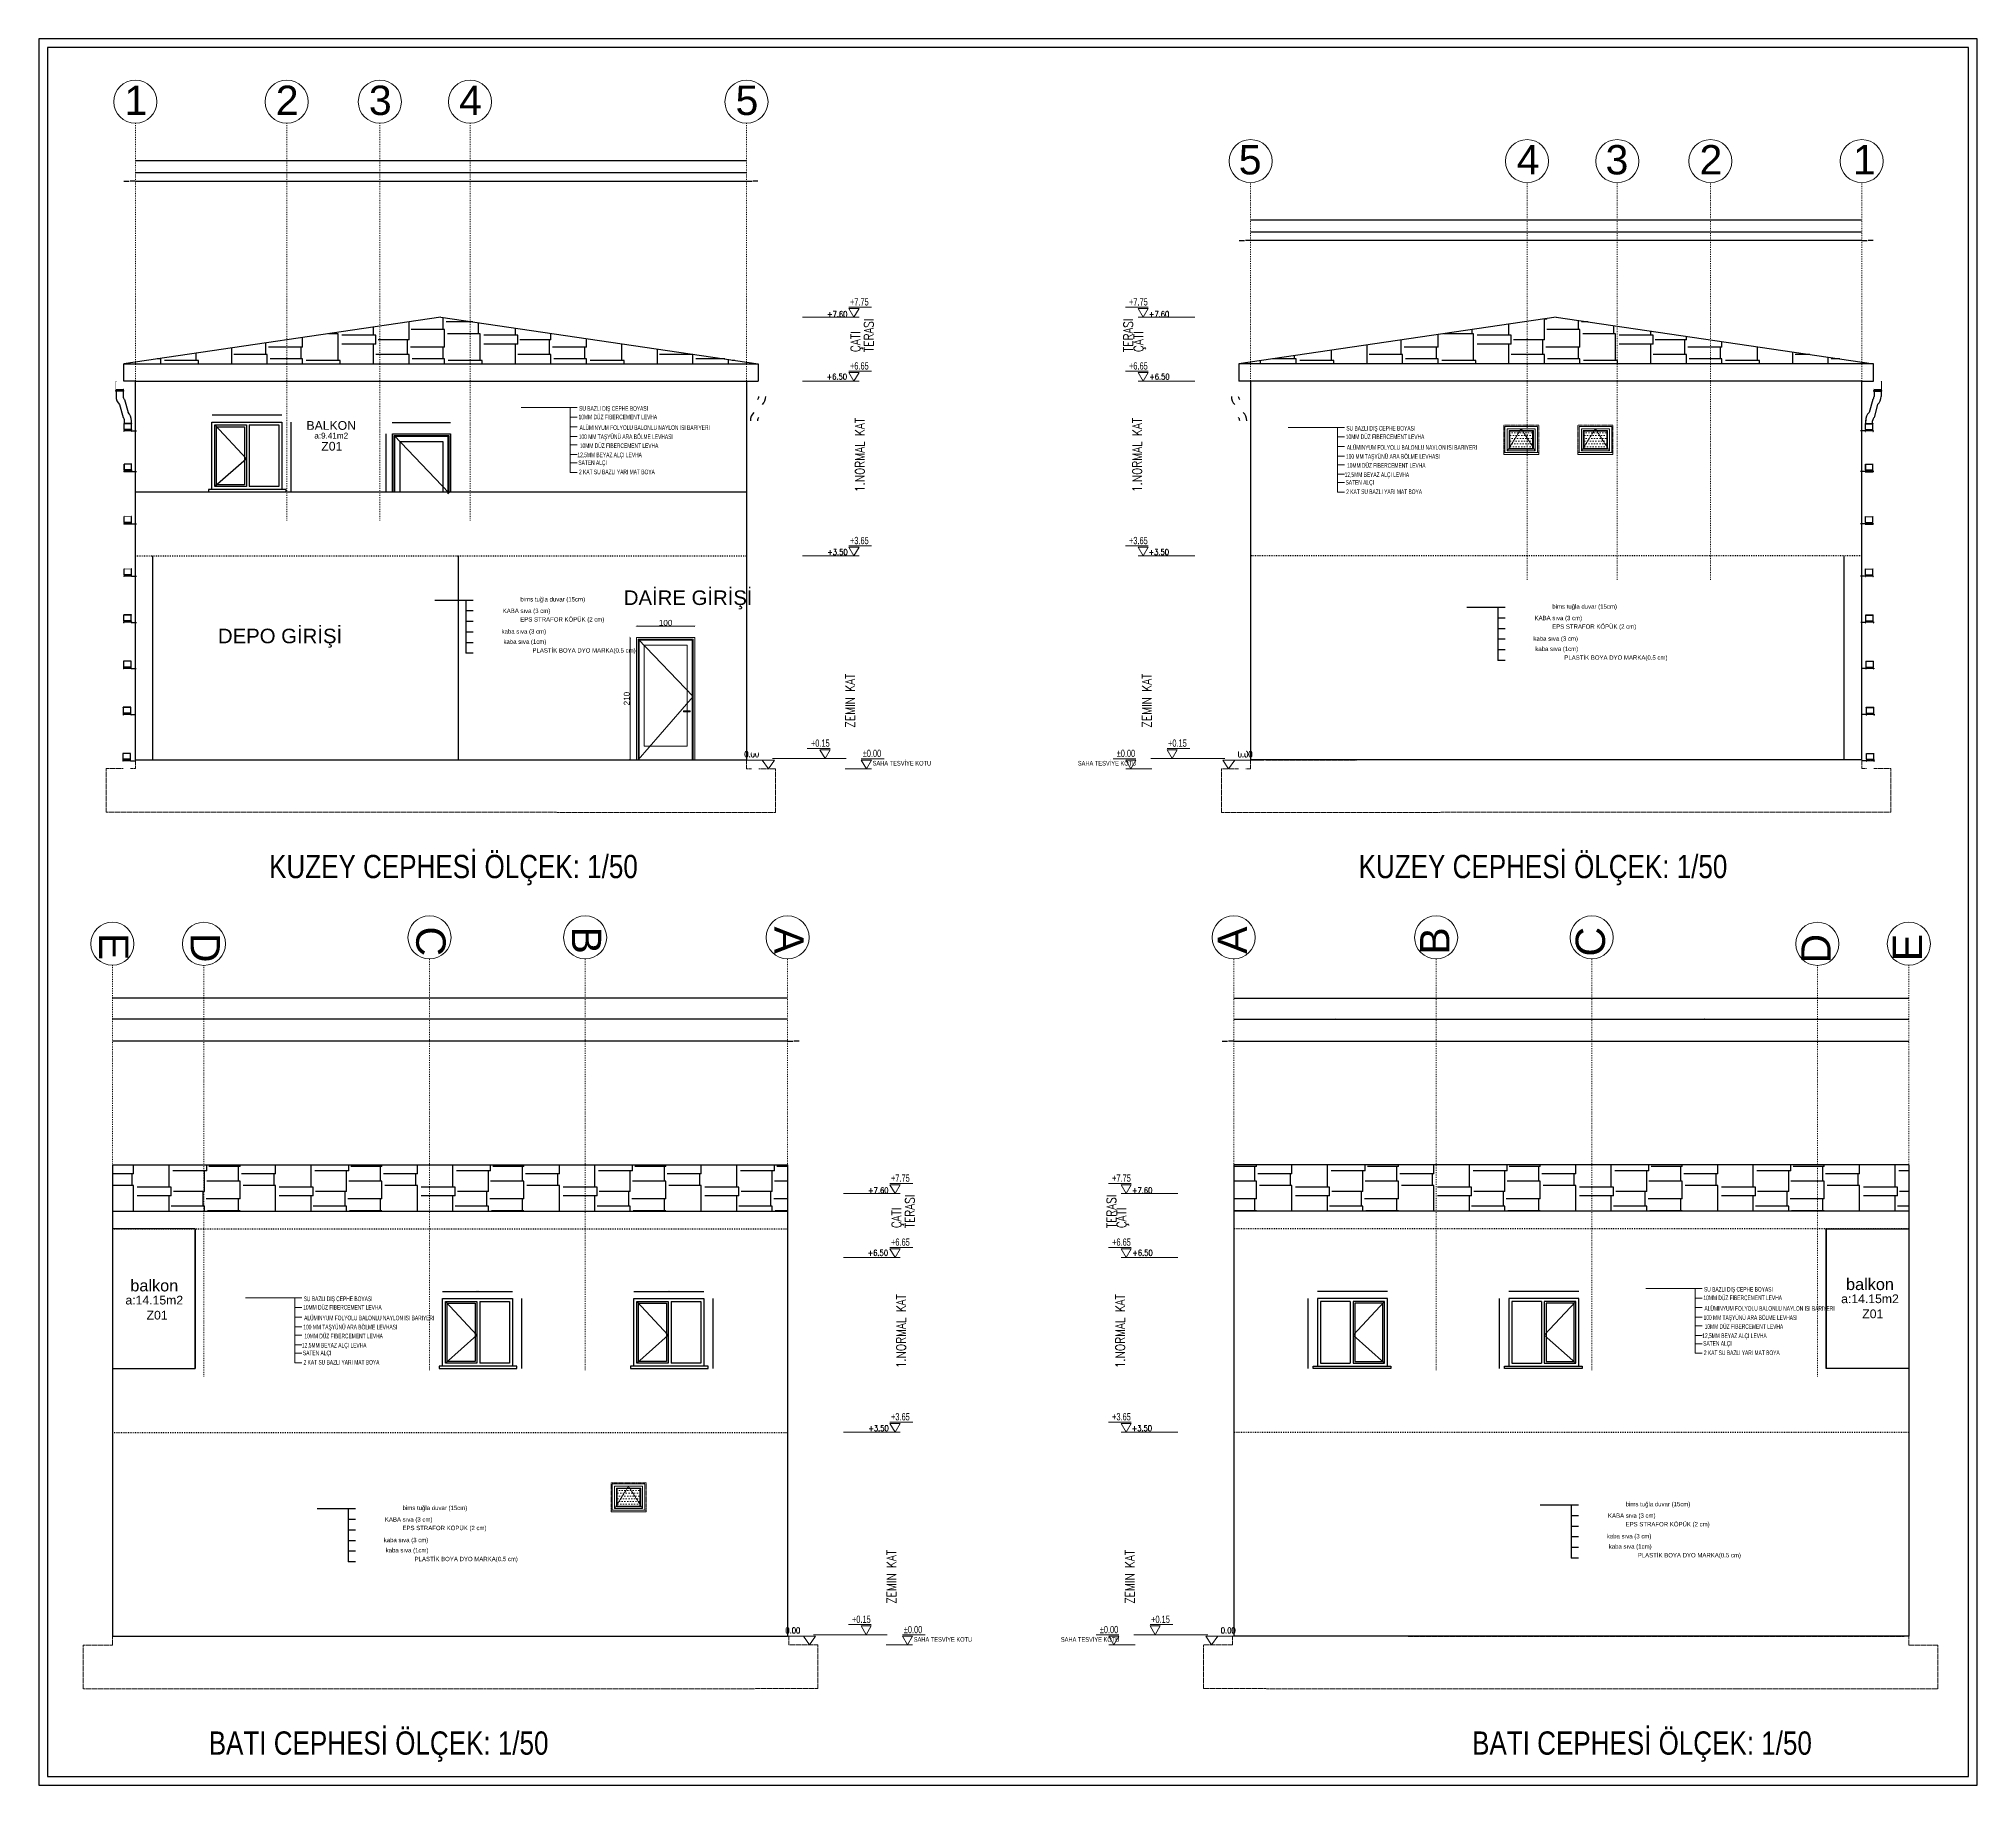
# Model space of a CAD drawing. Header units: centimetres. Extents: x -373760 to 14750, y -122502 to 29584.
# Drawn here: x -215853 to -182547, y -86589 to -56589 of the extents above; entities that cross this region are included whole.
import ezdxf
from ezdxf.enums import TextEntityAlignment as Align

# ---------------------------------------------------------------- set-up
doc = ezdxf.new("R2010")
doc.units = ezdxf.units.CM
doc.set_wipeout_variables(frame=1)
for name, pattern in [('ACAD_ISO03W100', [30, 12, -18]), ('DUZ', [0]), ('GOP TABYA_A BLOK_NK$0$2+1 B$0$HIDDEN', [0.375, 0.25, -0.125]), ('HIDDEN', [0.375, 0.25, -0.125])]:
    doc.linetypes.add(name, pattern=pattern)
for name, color, linetype in [('Aks', 7, 'Continuous'), ('alan', 7, 'Continuous'), ('CER', 4, 'Continuous'), ('GOR-010', 1, 'Continuous'), ('mahal', 7, 'Continuous'), ('Oda', 7, 'Continuous'), ('Standart', 7, 'Continuous'), ('Tarama', 253, 'Continuous')]:
    doc.layers.add(name, color=color, linetype=linetype)
for name, color, linetype, lineweight in [('AKSLAR-P', 211, 'Continuous', 9), ('BB_Yazı_malzeme_DOSEME-Laminat', 7, 'Continuous', 15), ('BB_Yazı_malzeme_DOSEME-Mermer', 30, 'Continuous', 15), ('denizlik', 233, 'Continuous', 18), ('DETAIL2', 1, 'Continuous', 20), ('duvar', 10, 'Continuous', 25), ('hidden', 2, 'HIDDEN', 20), ('KAPI', 205, 'Continuous', 25), ('KOT', 3, 'Continuous', 13), ('MS YAZI', 7, 'DUZ', 15), ('MS_YAZI K.P. POZ', 120, 'Continuous', 5), ('yazı', 7, 'Continuous', 30), ('YYM', 20, 'Continuous', 25), ('Ölçü iç KGK', 124, 'Continuous', 20)]:
    doc.layers.add(name, color=color, linetype=linetype, lineweight=lineweight)
doc.layers.add('TAŞ GRİ İNCE', color=7, linetype='Continuous', lineweight=20, true_color=0x3b617d)
doc.layers.add('Öçü', color=7, linetype='Continuous', lineweight=18, true_color=0xd1cbad)
doc.styles.add('ARC-01', font='arial.ttf')
doc.styles.add('ARıAL', font='arial.ttf')
doc.styles.add('POZ', font='romanstw.shx', dxfattribs={"width": 0.8})
doc.styles.get("Standard").update_dxf_attribs({"font": 'arial.ttf'})
doc.styles.add('stastyle', font='')
doc.styles.add('YAZI', font='arial.ttf', dxfattribs={"height": 34})
doc.styles.get('stastyle').set_extended_font_data('RomanSTA')
doc.linetypes.add('BATTING', pattern='A,0.00254,-2.54,[134,ltypeshp.shx,S=2.54,R=0,X=-2.54,Y=0],-5.08,[134,ltypeshp.shx,S=2.54,R=180,X=2.54,Y=0],-2.54', length=10.16254)
doc.dimstyles.new('Aydın İç Ölçü', dxfattribs={"dimtxt": 7, "dimasz": 3, "dimexe": 0.18, "dimexo": 0.0625, "dimgap": 1, "dimtad": 0, "dimdec": 0, "dimzin": 0, "dimdsep": 46, "dimtxsty": 'Standard', "dimblk": 'DOT', "dimcen": 1, "dimse1": 1, "dimse2": 1, "dimclrd": 256, "dimclrt": 6, "dimadec": 0, "dimazin": 0, "dimtfac": 1, "dimtdec": 0, "dimtix": 1, "dimtofl": 0, "dimtmove": 0, "dimatfit": 3, "dimldrblk": 'DOT', "dimfxl": 1, "dimtolj": 1, "dimtzin": 0, "dimarcsym": 0})
doc.dimstyles.new('aydın ölçü', dxfattribs={"dimtxt": 10, "dimasz": 2.5, "dimexe": 5, "dimexo": 5, "dimtad": 1, "dimdec": 0, "dimtxsty": 'Standard', "dimblk": 'ARCHTICK', "dimcen": 2.5, "dimse1": 1, "dimse2": 1, "dimadec": 0, "dimazin": 0, "dimtfac": 1, "dimtdec": 0, "dimtix": 1, "dimtmove": 0, "dimatfit": 3, "dimfxl": 5, "dimfxlon": 1, "dimarcsym": 0})
pattern_1 = [(90, (-79646.14, 62472.5), (-609.6, 1295.4), [304.8, -254, 355.6, -152.4, 457.2, -203.2]), (90, (-79671.54, 62777.3), (-609.6, 1295.4), [254, -965.2, 203.2, -304.8]), (90, (-79608.04, 63386.9), (-609.6, 1295.4), [152.4, -1574.8]), (180, (-79646.14, 62472.5), (-609.6, -431.8), [584.2, -1854.2]), (180, (-79646.14, 62777.3), (-609.6, -431.8), [571.5, -1866.9]), (180, (-79646.14, 63031.3), (-609.6, -431.8), [533.4, -1905]), (180, (-79608.04, 63386.9), (-609.6, -431.8), [584.2, -1854.2]), (180, (-79608.04, 63539.3), (-609.6, -431.8), [584.2, -1854.2]), (180, (-79646.14, 63996.5), (-609.6, -431.8), [558.8, -1879.6])]

# ---------------------------------------------------------------- blocks, each defined once
blk = doc.blocks.new('_ArchTick')
at = {"color": 0, "linetype": 'ByBlock', "const_width": 0.15}
blk.add_lwpolyline([(-0.5, -0.5), (0.5, 0.5)], dxfattribs=at)
blk = doc.blocks.new('*D39')
at = {"layer": 'Defpoints', "color": 0, "transparency": 16777216}
for p in [(3536, 302.9), (3525, 92.9), (3536, 92.9)]:
    blk.add_point(p, dxfattribs=at)
at = {"layer": 'Öçü', "color": 0, "lineweight": -2, "transparency": 16777216}
blk.add_line((3525, 302.9), (3525, 92.9), dxfattribs=at)
at = {"layer": 'Öçü', "color": 0, "lineweight": -2, "transparency": 16777216, "xscale": 2.5, "yscale": 2.5, "zscale": 2.5}
for p, rotation in [((3525, 302.9), 90), ((3525, 92.9), 270)]:
    blk.add_blockref('_ArchTick', p, dxfattribs=dict(at, rotation=rotation))
at = {"layer": 'Öçü', "color": 0, "transparency": 16777216, "insert": (3519.2, 197.9), "char_height": 10, "attachment_point": 5, "rotation": 90}
blk.add_mtext('210', dxfattribs=at)
blk = doc.blocks.new('*D40')
at = {"layer": 'Defpoints', "color": 0, "transparency": 16777216}
for p in [(3536, 302.9), (3636, 322.2), (3636, 302.9)]:
    blk.add_point(p, dxfattribs=at)
at = {"layer": 'Öçü', "color": 0, "lineweight": -2, "transparency": 16777216}
blk.add_line((3536, 322.2), (3636, 322.2), dxfattribs=at)
at = {"layer": 'Öçü', "color": 0, "lineweight": -2, "transparency": 16777216, "xscale": 2.5, "yscale": 2.5, "zscale": 2.5, "rotation": 180}
blk.add_blockref('_ArchTick', (3536, 322.2), dxfattribs=at)
at = {"layer": 'Öçü', "color": 0, "lineweight": -2, "transparency": 16777216, "xscale": 2.5, "yscale": 2.5, "zscale": 2.5}
blk.add_blockref('_ArchTick', (3636, 322.2), dxfattribs=at)
at = {"layer": 'Öçü', "color": 0, "transparency": 16777216, "insert": (3586, 328), "char_height": 10, "attachment_point": 5}
blk.add_mtext('100', dxfattribs=at)
blk = doc.blocks.new('*D624')
at = {"color": 0, "lineweight": -2, "transparency": 16777216}
blk.add_line((-212876, -63050), (-211676, -63050), dxfattribs=at)
at = {"layer": 'Defpoints', "color": 0, "transparency": 16777216}
for p in [(-212876, -63277), (-211676, -63050), (-211676, -63277)]:
    blk.add_point(p, dxfattribs=at)
at = {"color": 0, "lineweight": -2, "transparency": 16777216, "xscale": 2.5, "yscale": 2.5, "zscale": 2.5, "rotation": 180}
blk.add_blockref('_ArchTick', (-212876, -63050), dxfattribs=at)
at = {"color": 0, "lineweight": -2, "transparency": 16777216, "xscale": 2.5, "yscale": 2.5, "zscale": 2.5}
blk.add_blockref('_ArchTick', (-211676, -63050), dxfattribs=at)
at = {"color": 0, "transparency": 16777216, "insert": (-212276, -63044), "char_height": 10, "attachment_point": 5}
blk.add_mtext('1200', dxfattribs=at)
blk = doc.blocks.new('*D627')
at = {"color": 0, "lineweight": -2, "transparency": 16777216}
blk.add_line((-211516, -64373), (-211516, -63173), dxfattribs=at)
at = {"layer": 'Defpoints', "color": 0, "transparency": 16777216}
for p in [(-211981, -63173), (-211516, -63173), (-211981, -64373)]:
    blk.add_point(p, dxfattribs=at)
at = {"color": 0, "lineweight": -2, "transparency": 16777216, "xscale": 2.5, "yscale": 2.5, "zscale": 2.5}
for p, rotation in [((-211516, -63173), 90), ((-211516, -64373), 270)]:
    blk.add_blockref('_ArchTick', p, dxfattribs=dict(at, rotation=rotation))
at = {"color": 0, "transparency": 16777216, "insert": (-211521, -63773), "char_height": 10, "attachment_point": 5, "rotation": 90}
blk.add_mtext('1200', dxfattribs=at)
blk = doc.blocks.new('*D628')
at = {"layer": 'Defpoints', "color": 0, "transparency": 16777216}
for p in [(-209778, -63373), (-209887, -64373), (-209778, -64373)]:
    blk.add_point(p, dxfattribs=at)
at = {"layer": 'Öçü', "color": 0, "lineweight": -2, "transparency": 16777216}
blk.add_line((-209887, -63373), (-209887, -64373), dxfattribs=at)
at = {"layer": 'Öçü', "color": 0, "lineweight": -2, "transparency": 16777216, "xscale": 2.5, "yscale": 2.5, "zscale": 2.5}
for p, rotation in [((-209887, -63373), 90), ((-209887, -64373), 270)]:
    blk.add_blockref('_ArchTick', p, dxfattribs=dict(at, rotation=rotation))
at = {"layer": 'Öçü', "color": 0, "transparency": 16777216, "insert": (-209893, -63873), "char_height": 10, "attachment_point": 5, "rotation": 90}
blk.add_mtext('1000', dxfattribs=at)
blk = doc.blocks.new('*D629')
at = {"layer": 'Defpoints', "color": 0, "transparency": 16777216}
for p in [(-208778, -63180), (-209778, -63373), (-208778, -63373)]:
    blk.add_point(p, dxfattribs=at)
at = {"layer": 'Öçü', "color": 0, "lineweight": -2, "transparency": 16777216}
blk.add_line((-209778, -63180), (-208778, -63180), dxfattribs=at)
at = {"layer": 'Öçü', "color": 0, "lineweight": -2, "transparency": 16777216, "xscale": 2.5, "yscale": 2.5, "zscale": 2.5, "rotation": 180}
blk.add_blockref('_ArchTick', (-209778, -63180), dxfattribs=at)
at = {"layer": 'Öçü', "color": 0, "lineweight": -2, "transparency": 16777216, "xscale": 2.5, "yscale": 2.5, "zscale": 2.5}
blk.add_blockref('_ArchTick', (-208778, -63180), dxfattribs=at)
at = {"layer": 'Öçü', "color": 0, "transparency": 16777216, "insert": (-209278, -63174), "char_height": 10, "attachment_point": 5}
blk.add_mtext('1000', dxfattribs=at)
blk = doc.blocks.new('KOT3')
at = {"layer": 'KOT'}
for p, q in [((-36.4, 0), (8.7, 0)), ((-8.7, 17.3), (30.4, 17.3))]:
    blk.add_line(p, q, dxfattribs=at)
blk.add_lwpolyline([(8.7, 15), (-8.7, 15), (0, 0)], close=True, dxfattribs=at)
at = {"layer": 'KOT', "color": 7, "style": 'ARıAL', "width": 0.7}
blk.add_attdef('KOT', text='', height=12.5, dxfattribs=at).set_placement((-0.3, 16.5), align=Align.BOTTOM_LEFT)
blk = doc.blocks.new('*D625')
at = {"color": 0, "lineweight": -2, "transparency": 16777216}
blk.add_line((-208914, -78106), (-207714, -78106), dxfattribs=at)
at = {"layer": 'Defpoints', "color": 0, "transparency": 16777216}
for p in [(-207714, -78106), (-208914, -78334), (-207714, -78334)]:
    blk.add_point(p, dxfattribs=at)
at = {"color": 0, "lineweight": -2, "transparency": 16777216, "xscale": 2.5, "yscale": 2.5, "zscale": 2.5, "rotation": 180}
blk.add_blockref('_ArchTick', (-208914, -78106), dxfattribs=at)
at = {"color": 0, "lineweight": -2, "transparency": 16777216, "xscale": 2.5, "yscale": 2.5, "zscale": 2.5}
blk.add_blockref('_ArchTick', (-207714, -78106), dxfattribs=at)
at = {"color": 0, "transparency": 16777216, "insert": (-208314, -78101), "char_height": 10, "attachment_point": 5}
blk.add_mtext('1200', dxfattribs=at)
blk = doc.blocks.new('*D630')
at = {"color": 0, "lineweight": -2, "transparency": 16777216}
blk.add_line((-207554, -79430), (-207554, -78230), dxfattribs=at)
at = {"layer": 'Defpoints', "color": 0, "transparency": 16777216}
for p in [(-208019, -78230), (-207554, -78230), (-208019, -79430)]:
    blk.add_point(p, dxfattribs=at)
at = {"color": 0, "lineweight": -2, "transparency": 16777216, "xscale": 2.5, "yscale": 2.5, "zscale": 2.5}
for p, rotation in [((-207554, -78230), 90), ((-207554, -79430), 270)]:
    blk.add_blockref('_ArchTick', p, dxfattribs=dict(at, rotation=rotation))
at = {"color": 0, "transparency": 16777216, "insert": (-207560, -78830), "char_height": 10, "attachment_point": 5, "rotation": 90}
blk.add_mtext('1200', dxfattribs=at)
blk = doc.blocks.new('*D626')
at = {"color": 0, "lineweight": -2, "transparency": 16777216}
blk.add_line((-205628, -78106), (-204428, -78106), dxfattribs=at)
at = {"layer": 'Defpoints', "color": 0, "transparency": 16777216}
for p in [(-204428, -78106), (-205628, -78334), (-204428, -78334)]:
    blk.add_point(p, dxfattribs=at)
at = {"color": 0, "lineweight": -2, "transparency": 16777216, "xscale": 2.5, "yscale": 2.5, "zscale": 2.5, "rotation": 180}
blk.add_blockref('_ArchTick', (-205628, -78106), dxfattribs=at)
at = {"color": 0, "lineweight": -2, "transparency": 16777216, "xscale": 2.5, "yscale": 2.5, "zscale": 2.5}
blk.add_blockref('_ArchTick', (-204428, -78106), dxfattribs=at)
at = {"color": 0, "transparency": 16777216, "insert": (-205028, -78101), "char_height": 10, "attachment_point": 5}
blk.add_mtext('1200', dxfattribs=at)
blk = doc.blocks.new('*D631')
at = {"color": 0, "lineweight": -2, "transparency": 16777216}
blk.add_line((-204268, -79430), (-204268, -78230), dxfattribs=at)
at = {"layer": 'Defpoints', "color": 0, "transparency": 16777216}
for p in [(-204733, -78230), (-204268, -78230), (-204733, -79430)]:
    blk.add_point(p, dxfattribs=at)
at = {"color": 0, "lineweight": -2, "transparency": 16777216, "xscale": 2.5, "yscale": 2.5, "zscale": 2.5}
for p, rotation in [((-204268, -78230), 90), ((-204268, -79430), 270)]:
    blk.add_blockref('_ArchTick', p, dxfattribs=dict(at, rotation=rotation))
at = {"color": 0, "transparency": 16777216, "insert": (-204273, -78830), "char_height": 10, "attachment_point": 5, "rotation": 90}
blk.add_mtext('1200', dxfattribs=at)
blk = doc.blocks.new('*D683')
at = {"layer": 'Defpoints', "color": 0, "ltscale": 0.45, "transparency": 16777216}
for p in [(-214193, -58758), (-203693, -58758), (-203693, -59035)]:
    blk.add_point(p, dxfattribs=at)
at = {"layer": 'Ölçü iç KGK', "color": 0, "lineweight": -2, "ltscale": 0.45, "transparency": 16777216}
blk.add_line((-214193, -59035), (-203693, -59035), dxfattribs=at)
at = {"layer": 'Ölçü iç KGK', "color": 0, "lineweight": -2, "ltscale": 0.45, "transparency": 16777216, "xscale": 2.5, "yscale": 2.5, "zscale": 2.5, "rotation": 180}
blk.add_blockref('_ArchTick', (-214193, -59035), dxfattribs=at)
at = {"layer": 'Ölçü iç KGK', "color": 0, "lineweight": -2, "ltscale": 0.45, "transparency": 16777216, "xscale": 2.5, "yscale": 2.5, "zscale": 2.5}
blk.add_blockref('_ArchTick', (-203693, -59035), dxfattribs=at)
at = {"layer": 'Ölçü iç KGK', "color": 0, "lineweight": -2, "ltscale": 0.45, "transparency": 16777216, "insert": (-208943, -59030), "char_height": 10, "attachment_point": 5}
blk.add_mtext('10499', dxfattribs=at)
blk = doc.blocks.new('*D684')
at = {"layer": 'Defpoints', "color": 0, "ltscale": 0.45, "transparency": 16777216}
for p in [(-214193, -58813), (-211593, -58813), (-211593, -58888)]:
    blk.add_point(p, dxfattribs=at)
at = {"layer": 'Ölçü iç KGK', "color": 0, "lineweight": -2, "ltscale": 0.45, "transparency": 16777216}
blk.add_line((-214193, -58888), (-211593, -58888), dxfattribs=at)
at = {"layer": 'Ölçü iç KGK', "color": 0, "lineweight": -2, "ltscale": 0.45, "transparency": 16777216, "xscale": 2.5, "yscale": 2.5, "zscale": 2.5, "rotation": 180}
blk.add_blockref('_ArchTick', (-214193, -58888), dxfattribs=at)
at = {"layer": 'Ölçü iç KGK', "color": 0, "lineweight": -2, "ltscale": 0.45, "transparency": 16777216, "xscale": 2.5, "yscale": 2.5, "zscale": 2.5}
blk.add_blockref('_ArchTick', (-211593, -58888), dxfattribs=at)
at = {"layer": 'Ölçü iç KGK', "color": 0, "lineweight": -2, "ltscale": 0.45, "transparency": 16777216, "insert": (-212893, -58882), "char_height": 10, "attachment_point": 5}
blk.add_mtext('2600', dxfattribs=at)
blk = doc.blocks.new('*D685')
at = {"layer": 'Defpoints', "color": 0, "ltscale": 0.45, "transparency": 16777216}
for p in [(-211593, -58813), (-209993, -58888), (-209993, -58888)]:
    blk.add_point(p, dxfattribs=at)
at = {"layer": 'Ölçü iç KGK', "color": 0, "lineweight": -2, "ltscale": 0.45, "transparency": 16777216}
blk.add_line((-211593, -58888), (-209993, -58888), dxfattribs=at)
at = {"layer": 'Ölçü iç KGK', "color": 0, "lineweight": -2, "ltscale": 0.45, "transparency": 16777216, "xscale": 2.5, "yscale": 2.5, "zscale": 2.5, "rotation": 180}
blk.add_blockref('_ArchTick', (-211593, -58888), dxfattribs=at)
at = {"layer": 'Ölçü iç KGK', "color": 0, "lineweight": -2, "ltscale": 0.45, "transparency": 16777216, "xscale": 2.5, "yscale": 2.5, "zscale": 2.5}
blk.add_blockref('_ArchTick', (-209993, -58888), dxfattribs=at)
at = {"layer": 'Ölçü iç KGK', "color": 0, "lineweight": -2, "ltscale": 0.45, "transparency": 16777216, "insert": (-210793, -58882), "char_height": 10, "attachment_point": 5}
blk.add_mtext('1600', dxfattribs=at)
blk = doc.blocks.new('*D686')
at = {"layer": 'Defpoints', "color": 0, "ltscale": 0.45, "transparency": 16777216}
for p in [(-209993, -58888), (-208443, -58888), (-208443, -58888)]:
    blk.add_point(p, dxfattribs=at)
at = {"layer": 'Ölçü iç KGK', "color": 0, "lineweight": -2, "ltscale": 0.45, "transparency": 16777216}
blk.add_line((-209993, -58888), (-208443, -58888), dxfattribs=at)
at = {"layer": 'Ölçü iç KGK', "color": 0, "lineweight": -2, "ltscale": 0.45, "transparency": 16777216, "xscale": 2.5, "yscale": 2.5, "zscale": 2.5, "rotation": 180}
blk.add_blockref('_ArchTick', (-209993, -58888), dxfattribs=at)
at = {"layer": 'Ölçü iç KGK', "color": 0, "lineweight": -2, "ltscale": 0.45, "transparency": 16777216, "xscale": 2.5, "yscale": 2.5, "zscale": 2.5}
blk.add_blockref('_ArchTick', (-208443, -58888), dxfattribs=at)
at = {"layer": 'Ölçü iç KGK', "color": 0, "lineweight": -2, "ltscale": 0.45, "transparency": 16777216, "insert": (-209218, -58882), "char_height": 10, "attachment_point": 5}
blk.add_mtext('1550', dxfattribs=at)
blk = doc.blocks.new('*D687')
at = {"layer": 'Defpoints', "color": 0, "ltscale": 0.45, "transparency": 16777216}
for p in [(-208443, -58888), (-203693, -58888), (-203693, -58888)]:
    blk.add_point(p, dxfattribs=at)
at = {"layer": 'Ölçü iç KGK', "color": 0, "lineweight": -2, "ltscale": 0.45, "transparency": 16777216}
blk.add_line((-208443, -58888), (-203693, -58888), dxfattribs=at)
at = {"layer": 'Ölçü iç KGK', "color": 0, "lineweight": -2, "ltscale": 0.45, "transparency": 16777216, "xscale": 2.5, "yscale": 2.5, "zscale": 2.5, "rotation": 180}
blk.add_blockref('_ArchTick', (-208443, -58888), dxfattribs=at)
at = {"layer": 'Ölçü iç KGK', "color": 0, "lineweight": -2, "ltscale": 0.45, "transparency": 16777216, "xscale": 2.5, "yscale": 2.5, "zscale": 2.5}
blk.add_blockref('_ArchTick', (-203693, -58888), dxfattribs=at)
at = {"layer": 'Ölçü iç KGK', "color": 0, "lineweight": -2, "ltscale": 0.45, "transparency": 16777216, "insert": (-206068, -58882), "char_height": 10, "attachment_point": 5}
blk.add_mtext('4749', dxfattribs=at)
blk = doc.blocks.new('*D688')
at = {"layer": 'Defpoints', "color": 0, "ltscale": 0.45, "transparency": 16777216}
for p in [(-214193, -58574), (-203693, -58574), (-203693, -58681)]:
    blk.add_point(p, dxfattribs=at)
at = {"layer": 'Ölçü iç KGK', "color": 0, "lineweight": -2, "ltscale": 0.45, "transparency": 16777216}
blk.add_line((-214193, -58681), (-203693, -58681), dxfattribs=at)
at = {"layer": 'Ölçü iç KGK', "color": 0, "lineweight": -2, "ltscale": 0.45, "transparency": 16777216, "xscale": 2.5, "yscale": 2.5, "zscale": 2.5, "rotation": 180}
blk.add_blockref('_ArchTick', (-214193, -58681), dxfattribs=at)
at = {"layer": 'Ölçü iç KGK', "color": 0, "lineweight": -2, "ltscale": 0.45, "transparency": 16777216, "xscale": 2.5, "yscale": 2.5, "zscale": 2.5}
blk.add_blockref('_ArchTick', (-203693, -58681), dxfattribs=at)
at = {"layer": 'Ölçü iç KGK', "color": 0, "lineweight": -2, "ltscale": 0.45, "transparency": 16777216, "insert": (-208943, -58676), "char_height": 10, "attachment_point": 5}
blk.add_mtext('10499', dxfattribs=at)
blk = doc.blocks.new('_Dot')
at = {"color": 0, "linetype": 'ByBlock', "lineweight": -2}
blk.add_line((-0.5, 0), (-1, 0), dxfattribs=at)
at = {"color": 0, "linetype": 'ByBlock', "const_width": 0.5}
blk.add_lwpolyline([(-0.25, 0, 1), (0.25, 0, 1)], format="xyb", close=True, dxfattribs=at)
blk = doc.blocks.new('*D689')
at = {"layer": 'Defpoints', "color": 0, "ltscale": 0.45, "transparency": 16777216}
for p in [(-214393, -59193), (-214193, -59035), (-214193, -59193)]:
    blk.add_point(p, dxfattribs=at)
at = {"layer": 'Ölçü iç KGK', "lineweight": -2, "ltscale": 0.45, "transparency": 16777216}
for p, q in [((-214390, -59035), (-214302, -59035)), ((-214196, -59035), (-214284, -59035))]:
    blk.add_line(p, q, dxfattribs=at)
at = {"layer": 'Ölçü iç KGK', "lineweight": -2, "ltscale": 0.45, "transparency": 16777216, "xscale": 3, "yscale": 3, "zscale": 3, "rotation": 180}
blk.add_blockref('_Dot', (-214393, -59035), dxfattribs=at)
at = {"layer": 'Ölçü iç KGK', "lineweight": -2, "ltscale": 0.45, "transparency": 16777216, "xscale": 3, "yscale": 3, "zscale": 3}
blk.add_blockref('_Dot', (-214193, -59035), dxfattribs=at)
at = {"layer": 'Ölçü iç KGK', "color": 6, "lineweight": -2, "ltscale": 0.45, "transparency": 16777216, "insert": (-214293, -59035), "char_height": 7, "attachment_point": 5}
blk.add_mtext('\\A1;200', dxfattribs=at)
blk = doc.blocks.new('*D690')
at = {"layer": 'Defpoints', "color": 0, "ltscale": 0.45, "transparency": 16777216}
for p in [(-203693, -59035), (-203693, -59234), (-203494, -59237)]:
    blk.add_point(p, dxfattribs=at)
at = {"layer": 'Ölçü iç KGK', "lineweight": -2, "ltscale": 0.45, "transparency": 16777216}
for p, q in [((-203690, -59035), (-203602, -59035)), ((-203497, -59035), (-203585, -59035))]:
    blk.add_line(p, q, dxfattribs=at)
at = {"layer": 'Ölçü iç KGK', "lineweight": -2, "ltscale": 0.45, "transparency": 16777216, "xscale": 3, "yscale": 3, "zscale": 3, "rotation": 180}
blk.add_blockref('_Dot', (-203693, -59035), dxfattribs=at)
at = {"layer": 'Ölçü iç KGK', "lineweight": -2, "ltscale": 0.45, "transparency": 16777216, "xscale": 3, "yscale": 3, "zscale": 3}
blk.add_blockref('_Dot', (-203494, -59035), dxfattribs=at)
at = {"layer": 'Ölçü iç KGK', "color": 6, "lineweight": -2, "ltscale": 0.45, "transparency": 16777216, "insert": (-203594, -59035), "char_height": 7, "attachment_point": 5}
blk.add_mtext('\\A1;199', dxfattribs=at)
blk = doc.blocks.new('*D691')
at = {"layer": 'Defpoints', "color": 0, "ltscale": 0.45, "transparency": 16777216}
for p in [(-195031, -59779), (-184532, -59779), (-195031, -60056)]:
    blk.add_point(p, dxfattribs=at)
at = {"layer": 'Ölçü iç KGK', "color": 0, "lineweight": -2, "ltscale": 0.45, "transparency": 16777216}
blk.add_line((-184532, -60056), (-195031, -60056), dxfattribs=at)
at = {"layer": 'Ölçü iç KGK', "color": 0, "lineweight": -2, "ltscale": 0.45, "transparency": 16777216, "xscale": 2.5, "yscale": 2.5, "zscale": 2.5, "rotation": 180}
blk.add_blockref('_ArchTick', (-195031, -60056), dxfattribs=at)
at = {"layer": 'Ölçü iç KGK', "color": 0, "lineweight": -2, "ltscale": 0.45, "transparency": 16777216, "xscale": 2.5, "yscale": 2.5, "zscale": 2.5}
blk.add_blockref('_ArchTick', (-184532, -60056), dxfattribs=at)
at = {"layer": 'Ölçü iç KGK', "color": 0, "lineweight": -2, "ltscale": 0.45, "transparency": 16777216, "insert": (-189781, -60050), "char_height": 10, "attachment_point": 5}
blk.add_mtext('10499', dxfattribs=at)
blk = doc.blocks.new('*D692')
at = {"layer": 'Defpoints', "color": 0, "ltscale": 0.45, "transparency": 16777216}
for p in [(-187132, -59834), (-187132, -59909), (-184532, -59834)]:
    blk.add_point(p, dxfattribs=at)
at = {"layer": 'Ölçü iç KGK', "color": 0, "lineweight": -2, "ltscale": 0.45, "transparency": 16777216}
blk.add_line((-184532, -59909), (-187132, -59909), dxfattribs=at)
at = {"layer": 'Ölçü iç KGK', "color": 0, "lineweight": -2, "ltscale": 0.45, "transparency": 16777216, "xscale": 2.5, "yscale": 2.5, "zscale": 2.5, "rotation": 180}
blk.add_blockref('_ArchTick', (-187132, -59909), dxfattribs=at)
at = {"layer": 'Ölçü iç KGK', "color": 0, "lineweight": -2, "ltscale": 0.45, "transparency": 16777216, "xscale": 2.5, "yscale": 2.5, "zscale": 2.5}
blk.add_blockref('_ArchTick', (-184532, -59909), dxfattribs=at)
at = {"layer": 'Ölçü iç KGK', "color": 0, "lineweight": -2, "ltscale": 0.45, "transparency": 16777216, "insert": (-185832, -59903), "char_height": 10, "attachment_point": 5}
blk.add_mtext('2600', dxfattribs=at)
blk = doc.blocks.new('*D693')
at = {"layer": 'Defpoints', "color": 0, "ltscale": 0.45, "transparency": 16777216}
for p in [(-188732, -59909), (-188732, -59909), (-187132, -59834)]:
    blk.add_point(p, dxfattribs=at)
at = {"layer": 'Ölçü iç KGK', "color": 0, "lineweight": -2, "ltscale": 0.45, "transparency": 16777216}
blk.add_line((-187132, -59909), (-188732, -59909), dxfattribs=at)
at = {"layer": 'Ölçü iç KGK', "color": 0, "lineweight": -2, "ltscale": 0.45, "transparency": 16777216, "xscale": 2.5, "yscale": 2.5, "zscale": 2.5, "rotation": 180}
blk.add_blockref('_ArchTick', (-188732, -59909), dxfattribs=at)
at = {"layer": 'Ölçü iç KGK', "color": 0, "lineweight": -2, "ltscale": 0.45, "transparency": 16777216, "xscale": 2.5, "yscale": 2.5, "zscale": 2.5}
blk.add_blockref('_ArchTick', (-187132, -59909), dxfattribs=at)
at = {"layer": 'Ölçü iç KGK', "color": 0, "lineweight": -2, "ltscale": 0.45, "transparency": 16777216, "insert": (-187932, -59903), "char_height": 10, "attachment_point": 5}
blk.add_mtext('1600', dxfattribs=at)
blk = doc.blocks.new('*D694')
at = {"layer": 'Defpoints', "color": 0, "ltscale": 0.45, "transparency": 16777216}
for p in [(-190282, -59909), (-190282, -59909), (-188732, -59909)]:
    blk.add_point(p, dxfattribs=at)
at = {"layer": 'Ölçü iç KGK', "color": 0, "lineweight": -2, "ltscale": 0.45, "transparency": 16777216}
blk.add_line((-188732, -59909), (-190282, -59909), dxfattribs=at)
at = {"layer": 'Ölçü iç KGK', "color": 0, "lineweight": -2, "ltscale": 0.45, "transparency": 16777216, "xscale": 2.5, "yscale": 2.5, "zscale": 2.5, "rotation": 180}
blk.add_blockref('_ArchTick', (-190282, -59909), dxfattribs=at)
at = {"layer": 'Ölçü iç KGK', "color": 0, "lineweight": -2, "ltscale": 0.45, "transparency": 16777216, "xscale": 2.5, "yscale": 2.5, "zscale": 2.5}
blk.add_blockref('_ArchTick', (-188732, -59909), dxfattribs=at)
at = {"layer": 'Ölçü iç KGK', "color": 0, "lineweight": -2, "ltscale": 0.45, "transparency": 16777216, "insert": (-189507, -59903), "char_height": 10, "attachment_point": 5}
blk.add_mtext('1550', dxfattribs=at)
blk = doc.blocks.new('*D695')
at = {"layer": 'Defpoints', "color": 0, "ltscale": 0.45, "transparency": 16777216}
for p in [(-195031, -59909), (-195031, -59909), (-190282, -59909)]:
    blk.add_point(p, dxfattribs=at)
at = {"layer": 'Ölçü iç KGK', "color": 0, "lineweight": -2, "ltscale": 0.45, "transparency": 16777216}
blk.add_line((-190282, -59909), (-195031, -59909), dxfattribs=at)
at = {"layer": 'Ölçü iç KGK', "color": 0, "lineweight": -2, "ltscale": 0.45, "transparency": 16777216, "xscale": 2.5, "yscale": 2.5, "zscale": 2.5, "rotation": 180}
blk.add_blockref('_ArchTick', (-195031, -59909), dxfattribs=at)
at = {"layer": 'Ölçü iç KGK', "color": 0, "lineweight": -2, "ltscale": 0.45, "transparency": 16777216, "xscale": 2.5, "yscale": 2.5, "zscale": 2.5}
blk.add_blockref('_ArchTick', (-190282, -59909), dxfattribs=at)
at = {"layer": 'Ölçü iç KGK', "color": 0, "lineweight": -2, "ltscale": 0.45, "transparency": 16777216, "insert": (-192656, -59903), "char_height": 10, "attachment_point": 5}
blk.add_mtext('4749', dxfattribs=at)
blk = doc.blocks.new('*D696')
at = {"layer": 'Defpoints', "color": 0, "ltscale": 0.45, "transparency": 16777216}
for p in [(-195031, -59595), (-184532, -59595), (-195031, -59702)]:
    blk.add_point(p, dxfattribs=at)
at = {"layer": 'Ölçü iç KGK', "color": 0, "lineweight": -2, "ltscale": 0.45, "transparency": 16777216}
blk.add_line((-184532, -59702), (-195031, -59702), dxfattribs=at)
at = {"layer": 'Ölçü iç KGK', "color": 0, "lineweight": -2, "ltscale": 0.45, "transparency": 16777216, "xscale": 2.5, "yscale": 2.5, "zscale": 2.5, "rotation": 180}
blk.add_blockref('_ArchTick', (-195031, -59702), dxfattribs=at)
at = {"layer": 'Ölçü iç KGK', "color": 0, "lineweight": -2, "ltscale": 0.45, "transparency": 16777216, "xscale": 2.5, "yscale": 2.5, "zscale": 2.5}
blk.add_blockref('_ArchTick', (-184532, -59702), dxfattribs=at)
at = {"layer": 'Ölçü iç KGK', "color": 0, "lineweight": -2, "ltscale": 0.45, "transparency": 16777216, "insert": (-189781, -59696), "char_height": 10, "attachment_point": 5}
blk.add_mtext('10499', dxfattribs=at)
blk = doc.blocks.new('*D697')
at = {"layer": 'Defpoints', "color": 0, "ltscale": 0.45, "transparency": 16777216}
for p in [(-184532, -60056), (-184532, -60214), (-184332, -60214)]:
    blk.add_point(p, dxfattribs=at)
at = {"layer": 'Ölçü iç KGK', "lineweight": -2, "ltscale": 0.45, "transparency": 16777216}
for p, q in [((-184529, -60056), (-184440, -60056)), ((-184335, -60056), (-184423, -60056))]:
    blk.add_line(p, q, dxfattribs=at)
at = {"layer": 'Ölçü iç KGK', "lineweight": -2, "ltscale": 0.45, "transparency": 16777216, "xscale": 3, "yscale": 3, "zscale": 3, "rotation": 180}
blk.add_blockref('_Dot', (-184532, -60056), dxfattribs=at)
at = {"layer": 'Ölçü iç KGK', "lineweight": -2, "ltscale": 0.45, "transparency": 16777216, "xscale": 3, "yscale": 3, "zscale": 3}
blk.add_blockref('_Dot', (-184332, -60056), dxfattribs=at)
at = {"layer": 'Ölçü iç KGK', "color": 6, "lineweight": -2, "ltscale": 0.45, "transparency": 16777216, "insert": (-184432, -60056), "char_height": 7, "attachment_point": 5}
blk.add_mtext('\\A1;200', dxfattribs=at)
blk = doc.blocks.new('*D698')
at = {"layer": 'Defpoints', "color": 0, "ltscale": 0.45, "transparency": 16777216}
for p in [(-195230, -60258), (-195031, -60056), (-195031, -60254)]:
    blk.add_point(p, dxfattribs=at)
at = {"layer": 'Ölçü iç KGK', "lineweight": -2, "ltscale": 0.45, "transparency": 16777216}
for p, q in [((-195227, -60056), (-195139, -60056)), ((-195034, -60056), (-195122, -60056))]:
    blk.add_line(p, q, dxfattribs=at)
at = {"layer": 'Ölçü iç KGK', "lineweight": -2, "ltscale": 0.45, "transparency": 16777216, "xscale": 3, "yscale": 3, "zscale": 3, "rotation": 180}
blk.add_blockref('_Dot', (-195230, -60056), dxfattribs=at)
at = {"layer": 'Ölçü iç KGK', "lineweight": -2, "ltscale": 0.45, "transparency": 16777216, "xscale": 3, "yscale": 3, "zscale": 3}
blk.add_blockref('_Dot', (-195031, -60056), dxfattribs=at)
at = {"layer": 'Ölçü iç KGK', "color": 6, "lineweight": -2, "ltscale": 0.45, "transparency": 16777216, "insert": (-195131, -60056), "char_height": 7, "attachment_point": 5}
blk.add_mtext('\\A1;199', dxfattribs=at)
blk = doc.blocks.new('*D699')
at = {"layer": 'Defpoints', "color": 0, "ltscale": 0.45, "transparency": 16777216}
for p in [(-202987, -73511), (-213065, -73807), (-213065, -75863)]:
    blk.add_point(p, dxfattribs=at)
at = {"layer": 'Ölçü iç KGK', "color": 0, "lineweight": -2, "ltscale": 0.45, "transparency": 16777216}
blk.add_line((-202987, -73807), (-213065, -73807), dxfattribs=at)
at = {"layer": 'Ölçü iç KGK', "color": 0, "lineweight": -2, "ltscale": 0.45, "transparency": 16777216, "xscale": 2.5, "yscale": 2.5, "zscale": 2.5, "rotation": 180}
blk.add_blockref('_ArchTick', (-213065, -73807), dxfattribs=at)
at = {"layer": 'Ölçü iç KGK', "color": 0, "lineweight": -2, "ltscale": 0.45, "transparency": 16777216, "xscale": 2.5, "yscale": 2.5, "zscale": 2.5}
blk.add_blockref('_ArchTick', (-202987, -73807), dxfattribs=at)
at = {"layer": 'Ölçü iç KGK', "color": 0, "lineweight": -2, "ltscale": 0.45, "transparency": 16777216, "insert": (-208026, -73802), "char_height": 10, "attachment_point": 5}
blk.add_mtext('10078', dxfattribs=at)
blk = doc.blocks.new('*D700')
at = {"layer": 'Defpoints', "color": 0, "ltscale": 0.45, "transparency": 16777216}
for p in [(-214587, -73807), (-214587, -73807), (-213065, -75863)]:
    blk.add_point(p, dxfattribs=at)
at = {"layer": 'Ölçü iç KGK', "color": 0, "lineweight": -2, "ltscale": 0.45, "transparency": 16777216}
blk.add_line((-213065, -73807), (-214587, -73807), dxfattribs=at)
at = {"layer": 'Ölçü iç KGK', "color": 0, "lineweight": -2, "ltscale": 0.45, "transparency": 16777216, "xscale": 2.5, "yscale": 2.5, "zscale": 2.5, "rotation": 180}
blk.add_blockref('_ArchTick', (-214587, -73807), dxfattribs=at)
at = {"layer": 'Ölçü iç KGK', "color": 0, "lineweight": -2, "ltscale": 0.45, "transparency": 16777216, "xscale": 2.5, "yscale": 2.5, "zscale": 2.5}
blk.add_blockref('_ArchTick', (-213065, -73807), dxfattribs=at)
at = {"layer": 'Ölçü iç KGK', "color": 0, "lineweight": -2, "ltscale": 0.45, "transparency": 16777216, "insert": (-213826, -73802), "char_height": 10, "attachment_point": 5}
blk.add_mtext('1522', dxfattribs=at)
blk = doc.blocks.new('*D701')
at = {"layer": 'Defpoints', "color": 0, "ltscale": 0.45, "transparency": 16777216}
for p in [(-206465, -73386), (-206465, -73427), (-202987, -73386)]:
    blk.add_point(p, dxfattribs=at)
at = {"layer": 'Ölçü iç KGK', "color": 0, "lineweight": -2, "ltscale": 0.45, "transparency": 16777216}
blk.add_line((-202987, -73427), (-206465, -73427), dxfattribs=at)
at = {"layer": 'Ölçü iç KGK', "color": 0, "lineweight": -2, "ltscale": 0.45, "transparency": 16777216, "xscale": 2.5, "yscale": 2.5, "zscale": 2.5, "rotation": 180}
blk.add_blockref('_ArchTick', (-206465, -73427), dxfattribs=at)
at = {"layer": 'Ölçü iç KGK', "color": 0, "lineweight": -2, "ltscale": 0.45, "transparency": 16777216, "xscale": 2.5, "yscale": 2.5, "zscale": 2.5}
blk.add_blockref('_ArchTick', (-202987, -73427), dxfattribs=at)
at = {"layer": 'Ölçü iç KGK', "color": 0, "lineweight": -2, "ltscale": 0.45, "transparency": 16777216, "insert": (-204726, -73421), "char_height": 10, "attachment_point": 5}
blk.add_mtext('3478', dxfattribs=at)
blk = doc.blocks.new('*D702')
at = {"layer": 'Defpoints', "color": 0, "ltscale": 0.45, "transparency": 16777216}
for p in [(-209139, -73427), (-209139, -73427), (-206465, -73386)]:
    blk.add_point(p, dxfattribs=at)
at = {"layer": 'Ölçü iç KGK', "color": 0, "lineweight": -2, "ltscale": 0.45, "transparency": 16777216}
blk.add_line((-206465, -73427), (-209139, -73427), dxfattribs=at)
at = {"layer": 'Ölçü iç KGK', "color": 0, "lineweight": -2, "ltscale": 0.45, "transparency": 16777216, "xscale": 2.5, "yscale": 2.5, "zscale": 2.5, "rotation": 180}
blk.add_blockref('_ArchTick', (-209139, -73427), dxfattribs=at)
at = {"layer": 'Ölçü iç KGK', "color": 0, "lineweight": -2, "ltscale": 0.45, "transparency": 16777216, "xscale": 2.5, "yscale": 2.5, "zscale": 2.5}
blk.add_blockref('_ArchTick', (-206465, -73427), dxfattribs=at)
at = {"layer": 'Ölçü iç KGK', "color": 0, "lineweight": -2, "ltscale": 0.45, "transparency": 16777216, "insert": (-207802, -73421), "char_height": 10, "attachment_point": 5}
blk.add_mtext('2674', dxfattribs=at)
blk = doc.blocks.new('*D703')
at = {"layer": 'Defpoints', "color": 0, "ltscale": 0.45, "transparency": 16777216}
for p in [(-213015, -73427), (-213015, -73427), (-209139, -73427)]:
    blk.add_point(p, dxfattribs=at)
at = {"layer": 'Ölçü iç KGK', "color": 0, "lineweight": -2, "ltscale": 0.45, "transparency": 16777216}
blk.add_line((-209139, -73427), (-213015, -73427), dxfattribs=at)
at = {"layer": 'Ölçü iç KGK', "color": 0, "lineweight": -2, "ltscale": 0.45, "transparency": 16777216, "xscale": 2.5, "yscale": 2.5, "zscale": 2.5, "rotation": 180}
blk.add_blockref('_ArchTick', (-213015, -73427), dxfattribs=at)
at = {"layer": 'Ölçü iç KGK', "color": 0, "lineweight": -2, "ltscale": 0.45, "transparency": 16777216, "xscale": 2.5, "yscale": 2.5, "zscale": 2.5}
blk.add_blockref('_ArchTick', (-209139, -73427), dxfattribs=at)
at = {"layer": 'Ölçü iç KGK', "color": 0, "lineweight": -2, "ltscale": 0.45, "transparency": 16777216, "insert": (-211077, -73421), "char_height": 10, "attachment_point": 5}
blk.add_mtext('3877', dxfattribs=at)
blk = doc.blocks.new('*D704')
at = {"layer": 'Defpoints', "color": 0, "ltscale": 0.45, "transparency": 16777216}
for p in [(-214587, -73427), (-214587, -73427), (-213015, -73427)]:
    blk.add_point(p, dxfattribs=at)
at = {"layer": 'Ölçü iç KGK', "color": 0, "lineweight": -2, "ltscale": 0.45, "transparency": 16777216}
blk.add_line((-213015, -73427), (-214587, -73427), dxfattribs=at)
at = {"layer": 'Ölçü iç KGK', "color": 0, "lineweight": -2, "ltscale": 0.45, "transparency": 16777216, "xscale": 2.5, "yscale": 2.5, "zscale": 2.5, "rotation": 180}
blk.add_blockref('_ArchTick', (-214587, -73427), dxfattribs=at)
at = {"layer": 'Ölçü iç KGK', "color": 0, "lineweight": -2, "ltscale": 0.45, "transparency": 16777216, "xscale": 2.5, "yscale": 2.5, "zscale": 2.5}
blk.add_blockref('_ArchTick', (-213015, -73427), dxfattribs=at)
at = {"layer": 'Ölçü iç KGK', "color": 0, "lineweight": -2, "ltscale": 0.45, "transparency": 16777216, "insert": (-213801, -73421), "char_height": 10, "attachment_point": 5}
blk.add_mtext('1572', dxfattribs=at)
blk = doc.blocks.new('*D705')
at = {"layer": 'Defpoints', "color": 0, "ltscale": 0.45, "transparency": 16777216}
for p in [(-214587, -73004), (-214587, -73070), (-202987, -73004)]:
    blk.add_point(p, dxfattribs=at)
at = {"layer": 'Ölçü iç KGK', "color": 0, "lineweight": -2, "ltscale": 0.45, "transparency": 16777216}
blk.add_line((-202987, -73070), (-214587, -73070), dxfattribs=at)
at = {"layer": 'Ölçü iç KGK', "color": 0, "lineweight": -2, "ltscale": 0.45, "transparency": 16777216, "xscale": 2.5, "yscale": 2.5, "zscale": 2.5, "rotation": 180}
blk.add_blockref('_ArchTick', (-214587, -73070), dxfattribs=at)
at = {"layer": 'Ölçü iç KGK', "color": 0, "lineweight": -2, "ltscale": 0.45, "transparency": 16777216, "xscale": 2.5, "yscale": 2.5, "zscale": 2.5}
blk.add_blockref('_ArchTick', (-202987, -73070), dxfattribs=at)
at = {"layer": 'Ölçü iç KGK', "color": 0, "lineweight": -2, "ltscale": 0.45, "transparency": 16777216, "insert": (-208787, -73064), "char_height": 10, "attachment_point": 5}
blk.add_mtext('11600', dxfattribs=at)
blk = doc.blocks.new('*D706')
at = {"layer": 'Defpoints', "color": 0, "ltscale": 0.45, "transparency": 16777216}
for p in [(-202987, -73807), (-202987, -74030), (-202787, -74030)]:
    blk.add_point(p, dxfattribs=at)
at = {"layer": 'Ölçü iç KGK', "lineweight": -2, "ltscale": 0.45, "transparency": 16777216}
for p, q in [((-202984, -73807), (-202896, -73807)), ((-202790, -73807), (-202878, -73807))]:
    blk.add_line(p, q, dxfattribs=at)
at = {"layer": 'Ölçü iç KGK', "lineweight": -2, "ltscale": 0.45, "transparency": 16777216, "xscale": 3, "yscale": 3, "zscale": 3, "rotation": 180}
blk.add_blockref('_Dot', (-202987, -73807), dxfattribs=at)
at = {"layer": 'Ölçü iç KGK', "lineweight": -2, "ltscale": 0.45, "transparency": 16777216, "xscale": 3, "yscale": 3, "zscale": 3}
blk.add_blockref('_Dot', (-202787, -73807), dxfattribs=at)
at = {"layer": 'Ölçü iç KGK', "color": 6, "lineweight": -2, "ltscale": 0.45, "transparency": 16777216, "insert": (-202887, -73807), "char_height": 7, "attachment_point": 5}
blk.add_mtext('\\A1;200', dxfattribs=at)
blk = doc.blocks.new('*D707')
at = {"color": 0, "lineweight": -2, "transparency": 16777216}
blk.add_line((-189395, -78106), (-190595, -78106), dxfattribs=at)
at = {"layer": 'Defpoints', "color": 0, "transparency": 16777216}
for p in [(-190595, -78106), (-190595, -78334), (-189395, -78334)]:
    blk.add_point(p, dxfattribs=at)
at = {"color": 0, "lineweight": -2, "transparency": 16777216, "xscale": 2.5, "yscale": 2.5, "zscale": 2.5, "rotation": 180}
blk.add_blockref('_ArchTick', (-190595, -78106), dxfattribs=at)
at = {"color": 0, "lineweight": -2, "transparency": 16777216, "xscale": 2.5, "yscale": 2.5, "zscale": 2.5}
blk.add_blockref('_ArchTick', (-189395, -78106), dxfattribs=at)
at = {"color": 0, "transparency": 16777216, "insert": (-189995, -78101), "char_height": 10, "attachment_point": 5}
blk.add_mtext('1200', dxfattribs=at)
blk = doc.blocks.new('*D717')
at = {"color": 0, "lineweight": -2, "transparency": 16777216}
blk.add_line((-190756, -79430), (-190756, -78230), dxfattribs=at)
at = {"layer": 'Defpoints', "color": 0, "transparency": 16777216}
for p in [(-190756, -78230), (-190290, -78230), (-190290, -79430)]:
    blk.add_point(p, dxfattribs=at)
at = {"color": 0, "lineweight": -2, "transparency": 16777216, "xscale": 2.5, "yscale": 2.5, "zscale": 2.5}
for p, rotation in [((-190756, -78230), 90), ((-190756, -79430), 270)]:
    blk.add_blockref('_ArchTick', p, dxfattribs=dict(at, rotation=rotation))
at = {"color": 0, "transparency": 16777216, "insert": (-190761, -78830), "char_height": 10, "attachment_point": 5, "rotation": 90}
blk.add_mtext('1200', dxfattribs=at)
blk = doc.blocks.new('*D708')
at = {"color": 0, "lineweight": -2, "transparency": 16777216}
blk.add_line((-192682, -78106), (-193882, -78106), dxfattribs=at)
at = {"layer": 'Defpoints', "color": 0, "transparency": 16777216}
for p in [(-193882, -78106), (-193882, -78334), (-192682, -78334)]:
    blk.add_point(p, dxfattribs=at)
at = {"color": 0, "lineweight": -2, "transparency": 16777216, "xscale": 2.5, "yscale": 2.5, "zscale": 2.5, "rotation": 180}
blk.add_blockref('_ArchTick', (-193882, -78106), dxfattribs=at)
at = {"color": 0, "lineweight": -2, "transparency": 16777216, "xscale": 2.5, "yscale": 2.5, "zscale": 2.5}
blk.add_blockref('_ArchTick', (-192682, -78106), dxfattribs=at)
at = {"color": 0, "transparency": 16777216, "insert": (-193282, -78101), "char_height": 10, "attachment_point": 5}
blk.add_mtext('1200', dxfattribs=at)
blk = doc.blocks.new('*D718')
at = {"color": 0, "lineweight": -2, "transparency": 16777216}
blk.add_line((-194042, -79430), (-194042, -78230), dxfattribs=at)
at = {"layer": 'Defpoints', "color": 0, "transparency": 16777216}
for p in [(-194042, -78230), (-193577, -78230), (-193577, -79430)]:
    blk.add_point(p, dxfattribs=at)
at = {"color": 0, "lineweight": -2, "transparency": 16777216, "xscale": 2.5, "yscale": 2.5, "zscale": 2.5}
for p, rotation in [((-194042, -78230), 90), ((-194042, -79430), 270)]:
    blk.add_blockref('_ArchTick', p, dxfattribs=dict(at, rotation=rotation))
at = {"color": 0, "transparency": 16777216, "insert": (-194048, -78830), "char_height": 10, "attachment_point": 5, "rotation": 90}
blk.add_mtext('1200', dxfattribs=at)
blk = doc.blocks.new('*D709')
at = {"layer": 'Defpoints', "color": 0, "ltscale": 0.45, "transparency": 16777216}
for p in [(-195322, -73511), (-185244, -73807), (-185244, -75863)]:
    blk.add_point(p, dxfattribs=at)
at = {"layer": 'Ölçü iç KGK', "color": 0, "lineweight": -2, "ltscale": 0.45, "transparency": 16777216}
blk.add_line((-195322, -73807), (-185244, -73807), dxfattribs=at)
at = {"layer": 'Ölçü iç KGK', "color": 0, "lineweight": -2, "ltscale": 0.45, "transparency": 16777216, "xscale": 2.5, "yscale": 2.5, "zscale": 2.5, "rotation": 180}
blk.add_blockref('_ArchTick', (-195322, -73807), dxfattribs=at)
at = {"layer": 'Ölçü iç KGK', "color": 0, "lineweight": -2, "ltscale": 0.45, "transparency": 16777216, "xscale": 2.5, "yscale": 2.5, "zscale": 2.5}
blk.add_blockref('_ArchTick', (-185244, -73807), dxfattribs=at)
at = {"layer": 'Ölçü iç KGK', "color": 0, "lineweight": -2, "ltscale": 0.45, "transparency": 16777216, "insert": (-190283, -73802), "char_height": 10, "attachment_point": 5}
blk.add_mtext('10078', dxfattribs=at)
blk = doc.blocks.new('*D710')
at = {"layer": 'Defpoints', "color": 0, "ltscale": 0.45, "transparency": 16777216}
for p in [(-183722, -73807), (-183722, -73807), (-185244, -75863)]:
    blk.add_point(p, dxfattribs=at)
at = {"layer": 'Ölçü iç KGK', "color": 0, "lineweight": -2, "ltscale": 0.45, "transparency": 16777216}
blk.add_line((-185244, -73807), (-183722, -73807), dxfattribs=at)
at = {"layer": 'Ölçü iç KGK', "color": 0, "lineweight": -2, "ltscale": 0.45, "transparency": 16777216, "xscale": 2.5, "yscale": 2.5, "zscale": 2.5, "rotation": 180}
blk.add_blockref('_ArchTick', (-185244, -73807), dxfattribs=at)
at = {"layer": 'Ölçü iç KGK', "color": 0, "lineweight": -2, "ltscale": 0.45, "transparency": 16777216, "xscale": 2.5, "yscale": 2.5, "zscale": 2.5}
blk.add_blockref('_ArchTick', (-183722, -73807), dxfattribs=at)
at = {"layer": 'Ölçü iç KGK', "color": 0, "lineweight": -2, "ltscale": 0.45, "transparency": 16777216, "insert": (-184483, -73802), "char_height": 10, "attachment_point": 5}
blk.add_mtext('1522', dxfattribs=at)
blk = doc.blocks.new('*D711')
at = {"layer": 'Defpoints', "color": 0, "ltscale": 0.45, "transparency": 16777216}
for p in [(-195322, -73386), (-191844, -73386), (-191844, -73427)]:
    blk.add_point(p, dxfattribs=at)
at = {"layer": 'Ölçü iç KGK', "color": 0, "lineweight": -2, "ltscale": 0.45, "transparency": 16777216}
blk.add_line((-195322, -73427), (-191844, -73427), dxfattribs=at)
at = {"layer": 'Ölçü iç KGK', "color": 0, "lineweight": -2, "ltscale": 0.45, "transparency": 16777216, "xscale": 2.5, "yscale": 2.5, "zscale": 2.5, "rotation": 180}
blk.add_blockref('_ArchTick', (-195322, -73427), dxfattribs=at)
at = {"layer": 'Ölçü iç KGK', "color": 0, "lineweight": -2, "ltscale": 0.45, "transparency": 16777216, "xscale": 2.5, "yscale": 2.5, "zscale": 2.5}
blk.add_blockref('_ArchTick', (-191844, -73427), dxfattribs=at)
at = {"layer": 'Ölçü iç KGK', "color": 0, "lineweight": -2, "ltscale": 0.45, "transparency": 16777216, "insert": (-193583, -73421), "char_height": 10, "attachment_point": 5}
blk.add_mtext('3478', dxfattribs=at)
blk = doc.blocks.new('*D712')
at = {"layer": 'Defpoints', "color": 0, "ltscale": 0.45, "transparency": 16777216}
for p in [(-191844, -73386), (-189171, -73427), (-189171, -73427)]:
    blk.add_point(p, dxfattribs=at)
at = {"layer": 'Ölçü iç KGK', "color": 0, "lineweight": -2, "ltscale": 0.45, "transparency": 16777216}
blk.add_line((-191844, -73427), (-189171, -73427), dxfattribs=at)
at = {"layer": 'Ölçü iç KGK', "color": 0, "lineweight": -2, "ltscale": 0.45, "transparency": 16777216, "xscale": 2.5, "yscale": 2.5, "zscale": 2.5, "rotation": 180}
blk.add_blockref('_ArchTick', (-191844, -73427), dxfattribs=at)
at = {"layer": 'Ölçü iç KGK', "color": 0, "lineweight": -2, "ltscale": 0.45, "transparency": 16777216, "xscale": 2.5, "yscale": 2.5, "zscale": 2.5}
blk.add_blockref('_ArchTick', (-189171, -73427), dxfattribs=at)
at = {"layer": 'Ölçü iç KGK', "color": 0, "lineweight": -2, "ltscale": 0.45, "transparency": 16777216, "insert": (-190508, -73421), "char_height": 10, "attachment_point": 5}
blk.add_mtext('2674', dxfattribs=at)
blk = doc.blocks.new('*D713')
at = {"layer": 'Defpoints', "color": 0, "ltscale": 0.45, "transparency": 16777216}
for p in [(-189171, -73427), (-185294, -73427), (-185294, -73427)]:
    blk.add_point(p, dxfattribs=at)
at = {"layer": 'Ölçü iç KGK', "color": 0, "lineweight": -2, "ltscale": 0.45, "transparency": 16777216}
blk.add_line((-189171, -73427), (-185294, -73427), dxfattribs=at)
at = {"layer": 'Ölçü iç KGK', "color": 0, "lineweight": -2, "ltscale": 0.45, "transparency": 16777216, "xscale": 2.5, "yscale": 2.5, "zscale": 2.5, "rotation": 180}
blk.add_blockref('_ArchTick', (-189171, -73427), dxfattribs=at)
at = {"layer": 'Ölçü iç KGK', "color": 0, "lineweight": -2, "ltscale": 0.45, "transparency": 16777216, "xscale": 2.5, "yscale": 2.5, "zscale": 2.5}
blk.add_blockref('_ArchTick', (-185294, -73427), dxfattribs=at)
at = {"layer": 'Ölçü iç KGK', "color": 0, "lineweight": -2, "ltscale": 0.45, "transparency": 16777216, "insert": (-187233, -73421), "char_height": 10, "attachment_point": 5}
blk.add_mtext('3877', dxfattribs=at)
blk = doc.blocks.new('*D714')
at = {"layer": 'Defpoints', "color": 0, "ltscale": 0.45, "transparency": 16777216}
for p in [(-185294, -73427), (-183722, -73427), (-183722, -73427)]:
    blk.add_point(p, dxfattribs=at)
at = {"layer": 'Ölçü iç KGK', "color": 0, "lineweight": -2, "ltscale": 0.45, "transparency": 16777216}
blk.add_line((-185294, -73427), (-183722, -73427), dxfattribs=at)
at = {"layer": 'Ölçü iç KGK', "color": 0, "lineweight": -2, "ltscale": 0.45, "transparency": 16777216, "xscale": 2.5, "yscale": 2.5, "zscale": 2.5, "rotation": 180}
blk.add_blockref('_ArchTick', (-185294, -73427), dxfattribs=at)
at = {"layer": 'Ölçü iç KGK', "color": 0, "lineweight": -2, "ltscale": 0.45, "transparency": 16777216, "xscale": 2.5, "yscale": 2.5, "zscale": 2.5}
blk.add_blockref('_ArchTick', (-183722, -73427), dxfattribs=at)
at = {"layer": 'Ölçü iç KGK', "color": 0, "lineweight": -2, "ltscale": 0.45, "transparency": 16777216, "insert": (-184508, -73421), "char_height": 10, "attachment_point": 5}
blk.add_mtext('1572', dxfattribs=at)
blk = doc.blocks.new('*D715')
at = {"layer": 'Defpoints', "color": 0, "ltscale": 0.45, "transparency": 16777216}
for p in [(-195322, -73004), (-183722, -73004), (-183722, -73070)]:
    blk.add_point(p, dxfattribs=at)
at = {"layer": 'Ölçü iç KGK', "color": 0, "lineweight": -2, "ltscale": 0.45, "transparency": 16777216}
blk.add_line((-195322, -73070), (-183722, -73070), dxfattribs=at)
at = {"layer": 'Ölçü iç KGK', "color": 0, "lineweight": -2, "ltscale": 0.45, "transparency": 16777216, "xscale": 2.5, "yscale": 2.5, "zscale": 2.5, "rotation": 180}
blk.add_blockref('_ArchTick', (-195322, -73070), dxfattribs=at)
at = {"layer": 'Ölçü iç KGK', "color": 0, "lineweight": -2, "ltscale": 0.45, "transparency": 16777216, "xscale": 2.5, "yscale": 2.5, "zscale": 2.5}
blk.add_blockref('_ArchTick', (-183722, -73070), dxfattribs=at)
at = {"layer": 'Ölçü iç KGK', "color": 0, "lineweight": -2, "ltscale": 0.45, "transparency": 16777216, "insert": (-189522, -73064), "char_height": 10, "attachment_point": 5}
blk.add_mtext('11600', dxfattribs=at)
blk = doc.blocks.new('*D716')
at = {"layer": 'Defpoints', "color": 0, "ltscale": 0.45, "transparency": 16777216}
for p in [(-195322, -73807), (-195522, -74030), (-195322, -74030)]:
    blk.add_point(p, dxfattribs=at)
at = {"layer": 'Ölçü iç KGK', "lineweight": -2, "ltscale": 0.45, "transparency": 16777216}
for p, q in [((-195519, -73807), (-195431, -73807)), ((-195325, -73807), (-195414, -73807))]:
    blk.add_line(p, q, dxfattribs=at)
at = {"layer": 'Ölçü iç KGK', "lineweight": -2, "ltscale": 0.45, "transparency": 16777216, "xscale": 3, "yscale": 3, "zscale": 3, "rotation": 180}
blk.add_blockref('_Dot', (-195522, -73807), dxfattribs=at)
at = {"layer": 'Ölçü iç KGK', "lineweight": -2, "ltscale": 0.45, "transparency": 16777216, "xscale": 3, "yscale": 3, "zscale": 3}
blk.add_blockref('_Dot', (-195322, -73807), dxfattribs=at)
at = {"layer": 'Ölçü iç KGK', "color": 6, "lineweight": -2, "ltscale": 0.45, "transparency": 16777216, "insert": (-195422, -73807), "char_height": 7, "attachment_point": 5}
blk.add_mtext('\\A1;200', dxfattribs=at)
blk = doc.blocks.new('SRTHTYHY')
at = {"layer": 'BB_Yazı_malzeme_DOSEME-Mermer'}
for p, q in [((-1049199.7, -8391828.8, 88.2), (-1049296.4, -8391828.8, -785.3)), ((-1049199.7, -8391828.8), (-1049211.7, -8391828.8)), ((-1049199.7, -8391828.8), (-1049211.7, -8391828.8)), ((-1049211.7, -8391940.2), (-1049211.7, -8391828.8, 88.2)), ((-1049199.7, -8391845.3), (-1049211.7, -8391845.3)), ((-1049199.7, -8391861.8), (-1049211.7, -8391861.8)), ((-1049199.7, -8391878.3), (-1049211.7, -8391878.3)), ((-1049199.7, -8391893), (-1049211.7, -8391893)), ((-1049199.7, -8391909.4), (-1049211.7, -8391909.4)), ((-1049199.7, -8391923.7), (-1049211.7, -8391923.7)), ((-1049199.7, -8391940.2), (-1049211.7, -8391940.2))]:
    blk.add_line(p, q, dxfattribs=at)
at = {"layer": 'BB_Yazı_malzeme_DOSEME-Mermer', "style": 'ARC-01', "width": 0.6}
for s, p in [('SU BAZLI DIŞ CEPHE BOYASI', (-1049196.5, -8391834.3)), ('10MM DÜZ FIBERCEMENT LEVHA ', (-1049197.5, -8391848.9)), ('ALÜMINYUM FOLYOLU BALONLU NAYLON ISI BARIYERI ', (-1049195.8, -8391867.2)), ('100 MM TAŞYÜNÜ ARA BÖLME LEVHASI ', (-1049197.2, -8391882.8)), ('10MM DÜZ FIBERCEMENT LEVHA ', (-1049195.4, -8391898.2)), ('12,5MM BEYAZ ALÇI LEVHA', (-1049199.5, -8391914)), ('SATEN ALÇI', (-1049197.9, -8391927.3)), (' 2 KAT SU BAZLI YARI MAT BOYA', (-1049199.1, -8391943.3))]:
    blk.add_text(s, height=8, dxfattribs=at).set_placement(p)
blk = doc.blocks.new('jhgjhgjhgjg')
for p, q in [((-50, 4.4), (50, 4.4)), ((-50, -205.6), (-50, 4.4)), ((-47.1, 1.5), (47.1, 1.5)), ((-47.1, -205.6), (-47.1, 1.5)), ((-45.6, 0), (45.6, 0)), ((-45.6, -205.6), (-45.6, 0)), ((45.6, 0), (45.6, -205.6)), ((47.1, 1.5), (47.1, -205.6)), ((50, 4.4), (50, -205.6)), ((-36.8, -8.8), (36.8, -8.8)), ((-36.8, -182.1), (-36.8, -8.8)), ((36.8, -8.8), (36.8, -121.6)), ((42.3, -121.6), (30.8, -121.6)), ((30.8, -123.6), (30.8, -121.6)), ((42.3, -123.6), (30.8, -123.6)), ((36.8, -123.6), (36.8, -182.1)), ((42.3, -123.6), (42.3, -121.6)), ((36.8, -182.1), (-36.8, -182.1)), ((50, -205.6), (-50, -205.6))]:
    blk.add_line(p, q)
at = {"color": 8}
for p, q in [((-47.1, 1.5), (47.1, -97.1)), ((47.1, -97.1), (-47.1, -205.6))]:
    blk.add_line(p, q, dxfattribs=at)
at = {"layer": 'Öçü'}
dim = blk.add_linear_dim(base=(50, 23.7), p1=(-50, 4.4), p2=(50, 4.4), dimstyle='aydın ölçü', dxfattribs=at)
dim.commit()
dim.dimension.update_dxf_attribs({"geometry": '*D40', "text_midpoint": (0, 29.4), "insert": (-3586, -298.5)})
dim = blk.add_linear_dim(base=(-61, -205.6), p1=(-50, 4.4), p2=(-50, -205.6), angle=90, dimstyle='aydın ölçü', dxfattribs=at)
dim.commit()
dim.dimension.update_dxf_attribs({"geometry": '*D39', "text_midpoint": (-66.7, -100.6), "insert": (-3586, -298.5)})

msp = doc.modelspace()

# ---------------------------------------------------------------- hatches: boundary and pattern name
at = {"layer": 'Tarama'}
h = msp.add_hatch(dxfattribs=at)
h.set_pattern_fill('AR-RSHKE', color=252, scale=2, angle=90)
h.set_pattern_definition(pattern_1)
h.paths.add_polyline_path([(-214192.85, -62143.5), (-214192.85, -62172.86), (-211592.84, -62172.86), (-211592.84, -61761.84)])
h.paths.add_polyline_path([(-209992.84, -62172.86), (-209992.84, -61526.98), (-211592.84, -61761.84), (-211592.84, -62172.86)])
h.paths.add_polyline_path([(-208442.81, -62172.86), (-208442.81, -61446.26), (-208942.85, -61372.86), (-209992.84, -61526.98), (-209992.84, -62172.86)])
h.paths.add_polyline_path([(-203693.48, -62172.86), (-203693.48, -62143.4), (-208442.81, -61446.26), (-208442.81, -62172.86)])
h = msp.add_hatch(dxfattribs=at)
h.set_pattern_fill('AR-RSHKE', color=252, scale=2, angle=90)
h.set_pattern_definition(pattern_1)
h.paths.add_polyline_path([(-195030.98, -62143.4), (-195030.98, -62172.86), (-190281.65, -62172.86), (-190281.65, -61446.26)])
h.paths.add_polyline_path([(-189781.62, -61372.86), (-190281.65, -61446.26), (-190281.65, -62172.86), (-188731.63, -62172.86), (-188731.63, -61526.98)])
h.paths.add_polyline_path([(-187131.63, -62172.86), (-187131.63, -61761.84), (-188731.63, -61526.98), (-188731.63, -62172.86)])
h.paths.add_polyline_path([(-187131.63, -61761.84), (-187131.63, -62172.86), (-184531.62, -62172.86), (-184531.62, -62143.5)])
h = msp.add_hatch(dxfattribs=at)
h.set_pattern_fill('AR-RSHKE', color=252, scale=2, angle=90)
h.set_pattern_definition([(90, (-117297.4, 47840.95), (-609.6, 1295.4), [304.8, -254, 355.6, -152.4, 457.2, -203.2]), (90, (-117322.8, 48145.75), (-609.6, 1295.4), [254, -965.2, 203.2, -304.8]), (90, (-117259.3, 48755.35), (-609.6, 1295.4), [152.4, -1574.8]), (180, (-117297.4, 47840.95), (-609.6, -431.8), [584.2, -1854.2]), (180, (-117297.4, 48145.75), (-609.6, -431.8), [571.5, -1866.9]), (180, (-117297.4, 48399.75), (-609.6, -431.8), [533.4, -1905]), (180, (-117259.3, 48755.35), (-609.6, -431.8), [584.2, -1854.2]), (180, (-117259.3, 48907.75), (-609.6, -431.8), [584.2, -1854.2]), (180, (-117297.4, 49364.95), (-609.6, -431.8), [558.8, -1879.6])])
h.paths.add_polyline_path([(-214587.2, -75929.71), (-214587.2, -76729.71), (-213015.4, -76729.71), (-213015.4, -75929.71)])
h.paths.add_polyline_path([(-213015.4, -75929.71), (-213015.4, -76729.71), (-209138.88, -76729.71), (-209138.88, -75929.71)])
h.paths.add_polyline_path([(-209138.88, -75929.71), (-209138.88, -76729.71), (-206465.37, -76729.71), (-206465.37, -75929.71)])
h.paths.add_polyline_path([(-206465.37, -75929.71), (-206465.37, -76729.71), (-202987.2, -76729.71), (-202987.2, -75929.71)])
h = msp.add_hatch(dxfattribs=at)
h.set_pattern_fill('AR-RSHKE', color=252, scale=2, angle=90)
h.set_pattern_definition([(90, (-126656.3, 47840.95), (-609.6, 1295.4), [304.8, -254, 355.6, -152.4, 457.2, -203.2]), (90, (-126681.7, 48145.75), (-609.6, 1295.4), [254, -965.2, 203.2, -304.8]), (90, (-126618.2, 48755.35), (-609.6, 1295.4), [152.4, -1574.8]), (180, (-126656.3, 47840.95), (-609.6, -431.8), [584.2, -1854.2]), (180, (-126656.3, 48145.75), (-609.6, -431.8), [571.5, -1866.9]), (180, (-126656.3, 48399.75), (-609.6, -431.8), [533.4, -1905]), (180, (-126618.2, 48755.35), (-609.6, -431.8), [584.2, -1854.2]), (180, (-126618.2, 48907.75), (-609.6, -431.8), [584.2, -1854.2]), (180, (-126656.3, 49364.95), (-609.6, -431.8), [558.8, -1879.6])])
h.paths.add_polyline_path([(-185294.26, -75929.71), (-185294.26, -76729.71), (-183722.46, -76729.71), (-183722.46, -75929.71)])
h.paths.add_polyline_path([(-189170.78, -75929.71), (-189170.78, -76729.71), (-185294.26, -76729.71), (-185294.26, -75929.71)])
h.paths.add_polyline_path([(-191844.29, -75929.71), (-191844.29, -76729.71), (-189170.78, -76729.71), (-189170.78, -75929.71)])
h.paths.add_polyline_path([(-195322.46, -75929.71), (-195322.46, -76729.71), (-191844.29, -76729.71), (-191844.29, -75929.71)])

# ---------------------------------------------------------------- linework, layer by layer
for p, q in [((-212876.22, -63172.86), (-211676.22, -63172.86)), ((-212876.22, -64332.03), (-212876.22, -63172.86)), ((-212826.22, -64282.03), (-212826.22, -63222.86)), ((-212826.22, -63222.86), (-212286.22, -63222.86)), ((-212796.22, -64252.03), (-212796.22, -63252.86)), ((-212796.22, -63252.86), (-212316.22, -63252.86)), ((-212316.22, -63252.86), (-212316.22, -64252.03)), ((-212286.22, -63222.86), (-212286.22, -64282.03)), ((-212236.22, -63222.86), (-211726.22, -63222.86)), ((-212236.22, -63222.86), (-212236.22, -64282.03)), ((-211726.22, -63222.86), (-211726.22, -64282.03)), ((-211676.22, -63172.86), (-211676.22, -64332.03)), ((-209777.55, -63372.86), (-208777.55, -63372.86)), ((-209777.55, -64372.86), (-209777.55, -63372.86)), ((-209748.14, -63402.27), (-208806.97, -63402.27)), ((-209748.14, -64372.86), (-209748.14, -63402.27)), ((-209733.44, -63416.97), (-208821.67, -63416.97)), ((-209733.44, -64372.86), (-209733.44, -63416.97)), ((-209645.2, -63505.21), (-208909.91, -63505.21)), ((-209645.2, -64372.86), (-209645.2, -63505.21)), ((-208909.91, -63505.21), (-208909.91, -64372.86)), ((-208821.67, -63416.97), (-208821.67, -64404.52)), ((-208806.97, -63402.27), (-208806.97, -64387.56)), ((-208777.55, -63372.86), (-208777.55, -64372.86)), ((-212316.22, -64252.03), (-212796.22, -64252.03)), ((-212935.99, -64332.03), (-212935.99, -64372.86)), ((-212876.22, -64332.03), (-212935.99, -64332.03)), ((-212935.99, -64372.86), (-211601.51, -64372.86)), ((-211676.22, -64332.03), (-212876.22, -64332.03)), ((-212286.22, -64282.03), (-212826.22, -64282.03)), ((-211726.22, -64282.03), (-212236.22, -64282.03)), ((-211601.51, -64332.03), (-211676.22, -64332.03)), ((-211601.51, -64372.86), (-211601.51, -64332.03)), ((-208914.39, -78229.71), (-207714.39, -78229.71)), ((-208914.39, -79388.89), (-208914.39, -78229.71)), ((-207714.39, -78229.71), (-207714.39, -79388.89)), ((-205628.01, -78229.71), (-204428.01, -78229.71)), ((-205628.01, -79388.89), (-205628.01, -78229.71)), ((-204428.01, -78229.71), (-204428.01, -79388.89)), ((-192681.65, -78229.71), (-193881.65, -78229.71)), ((-193881.65, -78229.71), (-193881.65, -79388.89)), ((-192681.65, -79388.89), (-192681.65, -78229.71)), ((-189395.27, -78229.71), (-190595.27, -78229.71)), ((-190595.27, -78229.71), (-190595.27, -79388.89)), ((-189395.27, -79388.89), (-189395.27, -78229.71)), ((-208864.39, -79338.89), (-208864.39, -78279.71)), ((-208864.39, -78279.71), (-208324.39, -78279.71)), ((-208834.39, -79308.89), (-208834.39, -78309.71)), ((-208834.39, -78309.71), (-208354.39, -78309.71)), ((-208354.39, -78309.71), (-208354.39, -79308.89)), ((-208324.39, -78279.71), (-208324.39, -79338.89)), ((-208274.39, -78279.71), (-207764.39, -78279.71)), ((-208274.39, -78279.71), (-208274.39, -79338.89)), ((-207764.39, -78279.71), (-207764.39, -79338.89)), ((-205578.01, -79338.89), (-205578.01, -78279.71)), ((-205578.01, -78279.71), (-205038.01, -78279.71)), ((-205548.01, -79308.89), (-205548.01, -78309.71)), ((-205548.01, -78309.71), (-205068.01, -78309.71)), ((-205068.01, -78309.71), (-205068.01, -79308.89)), ((-205038.01, -78279.71), (-205038.01, -79338.89)), ((-204988.01, -78279.71), (-204478.01, -78279.71)), ((-204988.01, -78279.71), (-204988.01, -79338.89)), ((-204478.01, -78279.71), (-204478.01, -79338.89)), ((-193321.65, -78279.71), (-193831.65, -78279.71)), ((-193831.65, -78279.71), (-193831.65, -79338.89)), ((-193321.65, -78279.71), (-193321.65, -79338.89)), ((-193271.65, -78279.71), (-193271.65, -79338.89)), ((-192731.65, -78279.71), (-193271.65, -78279.71)), ((-193241.65, -78309.71), (-193241.65, -79308.89)), ((-192761.65, -78309.71), (-193241.65, -78309.71)), ((-192761.65, -79308.89), (-192761.65, -78309.71)), ((-192731.65, -79338.89), (-192731.65, -78279.71)), ((-190035.27, -78279.71), (-190545.27, -78279.71)), ((-190545.27, -78279.71), (-190545.27, -79338.89)), ((-190035.27, -78279.71), (-190035.27, -79338.89)), ((-189985.27, -78279.71), (-189985.27, -79338.89)), ((-189445.27, -78279.71), (-189985.27, -78279.71)), ((-189955.27, -78309.71), (-189955.27, -79308.89)), ((-189475.27, -78309.71), (-189955.27, -78309.71)), ((-189475.27, -79308.89), (-189475.27, -78309.71)), ((-189445.27, -79338.89), (-189445.27, -78279.71)), ((-208974.16, -79388.89), (-208974.16, -79429.71)), ((-208914.39, -79388.89), (-208974.16, -79388.89)), ((-208974.16, -79429.71), (-207639.68, -79429.71)), ((-207714.39, -79388.89), (-208914.39, -79388.89)), ((-208324.39, -79338.89), (-208864.39, -79338.89)), ((-208354.39, -79308.89), (-208834.39, -79308.89)), ((-207764.39, -79338.89), (-208274.39, -79338.89)), ((-207639.68, -79388.89), (-207714.39, -79388.89)), ((-207639.68, -79429.71), (-207639.68, -79388.89)), ((-205687.78, -79388.89), (-205687.78, -79429.71)), ((-205628.01, -79388.89), (-205687.78, -79388.89)), ((-205687.78, -79429.71), (-204353.3, -79429.71)), ((-204428.01, -79388.89), (-205628.01, -79388.89)), ((-205038.01, -79338.89), (-205578.01, -79338.89)), ((-205068.01, -79308.89), (-205548.01, -79308.89)), ((-204478.01, -79338.89), (-204988.01, -79338.89)), ((-204353.3, -79388.89), (-204428.01, -79388.89)), ((-204353.3, -79429.71), (-204353.3, -79388.89)), ((-193956.36, -79388.89), (-193881.65, -79388.89)), ((-193956.36, -79429.71), (-193956.36, -79388.89)), ((-192621.88, -79429.71), (-193956.36, -79429.71)), ((-193881.65, -79388.89), (-192681.65, -79388.89)), ((-193831.65, -79338.89), (-193321.65, -79338.89)), ((-193271.65, -79338.89), (-192731.65, -79338.89)), ((-193241.65, -79308.89), (-192761.65, -79308.89)), ((-192681.65, -79388.89), (-192621.88, -79388.89)), ((-192621.88, -79388.89), (-192621.88, -79429.71)), ((-190669.98, -79388.89), (-190595.27, -79388.89)), ((-190669.98, -79429.71), (-190669.98, -79388.89)), ((-189335.5, -79429.71), (-190669.98, -79429.71)), ((-190595.27, -79388.89), (-189395.27, -79388.89)), ((-190545.27, -79338.89), (-190035.27, -79338.89)), ((-189985.27, -79338.89), (-189445.27, -79338.89)), ((-189955.27, -79308.89), (-189475.27, -79308.89)), ((-189395.27, -79388.89), (-189335.5, -79388.89)), ((-189335.5, -79388.89), (-189335.5, -79429.71))]:
    msp.add_line(p, q)
at = {"color": 8}
for p, q in [((-212826.22, -63222.86), (-212286.22, -63802.44)), ((-209748.14, -63402.27), (-208806.97, -64387.56)), ((-212286.22, -63802.44), (-212826.22, -64282.03)), ((-208806.97, -64387.56), (-208821.67, -64404.52)), ((-208864.39, -78279.71), (-208324.39, -78859.3)), ((-205578.01, -78279.71), (-205038.01, -78859.3)), ((-192731.65, -78279.71), (-193271.65, -78859.3)), ((-189445.27, -78279.71), (-189985.27, -78859.3)), ((-208324.39, -78859.3), (-208864.39, -79338.89)), ((-205038.01, -78859.3), (-205578.01, -79338.89)), ((-193271.65, -78859.3), (-192731.65, -79338.89)), ((-189985.27, -78859.3), (-189445.27, -79338.89))]:
    msp.add_line(p, q, dxfattribs=at)
at = {"layer": 'Aks', "color": 255, "linetype": 'GOP TABYA_A BLOK_NK$0$2+1 B$0$HIDDEN', "lineweight": 5, "ltscale": 55}
for points in [[(-214192.85, -68972.86), (-214192.85, -69122.81), (-214692.85, -69122.81), (-214692.85, -69872.88), (-203193.14, -69878.72), (-203192.85, -69128.72), (-203692.85, -69128.72), (-203692.85, -68972.86), (-203992.85, -68978.72), (-214192.85, -68972.86)], [(-184531.62, -68972.86), (-184531.62, -69122.81), (-184031.62, -69122.81), (-184031.62, -69872.88), (-195531.33, -69878.72), (-195531.62, -69128.72), (-195031.62, -69128.72), (-195031.62, -68972.86), (-194731.62, -68978.72), (-184531.62, -68972.86)], [(-202965.75, -84029.71), (-202965.75, -84179.67), (-202465.75, -84179.67), (-202465.76, -84929.74), (-215086.91, -84935.58), (-215087.2, -84185.58), (-214587.2, -84185.58), (-214587.2, -84029.71), (-214287.2, -84035.58), (-202965.75, -84029.71)], [(-195343.91, -84029.71), (-195343.91, -84179.67), (-195843.91, -84179.67), (-195843.9, -84929.74), (-183222.75, -84935.58), (-183222.46, -84185.58), (-183722.46, -84185.58), (-183722.46, -84029.71), (-184022.46, -84035.58), (-195343.91, -84029.71)]]:
    msp.add_lwpolyline(points, dxfattribs=at)
at = {"layer": 'AKSLAR-P', "linetype": 'ACAD_ISO03W100'}
for p, q in [((-211592.84, -58040.16), (-211592.84, -64864.22)), ((-209992.84, -58040.16), (-209992.84, -64864.22)), ((-208442.81, -58040.16), (-208442.81, -64864.22)), ((-187131.63, -59060.83), (-187131.63, -65884.88)), ((-214587.2, -72504.98), (-214587.2, -79572.78)), ((-213015.4, -72505.82), (-213015.4, -79573.61)), ((-209138.88, -72395.82), (-209138.88, -79463.61)), ((-206465.37, -72395.82), (-206465.37, -79463.61)), ((-202987.2, -72395.82), (-202987.2, -79463.61)), ((-195322.46, -72395.82), (-195322.46, -79463.61)), ((-191844.29, -72395.82), (-191844.29, -79463.61)), ((-189170.78, -72395.82), (-189170.78, -79463.61)), ((-185294.26, -72505.82), (-185294.26, -79573.61)), ((-183722.46, -72504.98), (-183722.46, -79572.78))]:
    msp.add_line(p, q, dxfattribs=at)
at = {"layer": 'AKSLAR-P'}
for centre in [(-214192.85, -57669.94), (-211592.84, -57669.94), (-209992.84, -57669.94), (-208442.81, -57669.94), (-203693.48, -57669.94), (-195030.98, -58690.61), (-190281.65, -58690.61), (-188731.63, -58690.61), (-187131.63, -58690.61), (-184531.62, -58690.61), (-214587.2, -72134.76), (-213015.4, -72135.6), (-209138.88, -72025.6), (-206465.37, -72025.6), (-202987.2, -72025.6), (-195322.46, -72025.6), (-191844.29, -72025.6), (-189170.78, -72025.6), (-185294.26, -72135.6), (-183722.46, -72134.76)]:
    msp.add_circle(centre, 370.22, dxfattribs=at)
at = {"layer": 'CER', "color": 2}
for points in [[(-215852.52, -86588.86), (-182547.49, -86588.86), (-182547.49, -56588.86), (-215852.52, -56588.86)], [(-215702.52, -86438.86), (-182697.49, -86438.86), (-182697.49, -56738.86), (-215702.52, -56738.86)]]:
    msp.add_lwpolyline(points, close=True, dxfattribs=at)
at = {"layer": 'DETAIL2', "color": 1}
for p, q in [((-203421.41, -68978.72), (-203921.4, -68978.72)), ((-203614.26, -68978.72), (-203214.26, -68978.72)), ((-203421.41, -68978.72), (-203314.26, -69128.72)), ((-203214.26, -68978.72), (-203314.26, -69128.72)), ((-195110.2, -68978.72), (-195510.2, -68978.72)), ((-195510.2, -68978.72), (-195410.2, -69128.72)), ((-195303.06, -68978.72), (-195410.2, -69128.72)), ((-195303.06, -68978.72), (-194803.06, -68978.72)), ((-202715.75, -84029.71), (-203215.75, -84029.71)), ((-202908.61, -84029.71), (-202508.61, -84029.71)), ((-202715.75, -84029.71), (-202608.61, -84179.72)), ((-202508.61, -84029.71), (-202608.61, -84179.72)), ((-195401.05, -84029.71), (-195801.05, -84029.71)), ((-195801.05, -84029.71), (-195701.05, -84179.72)), ((-195593.91, -84029.71), (-195701.05, -84179.72)), ((-195593.91, -84029.71), (-195093.91, -84029.71))]:
    msp.add_line(p, q, dxfattribs=at)
at = {"layer": 'duvar', "ltscale": 0.45}
for p, q in [((-208942.85, -61372.86), (-214392.85, -62172.86)), ((-208942.85, -61372.86), (-203492.85, -62172.86)), ((-189781.62, -61372.86), (-195231.62, -62172.86)), ((-189781.62, -61372.86), (-184331.62, -62172.86)), ((-214392.85, -62472.86), (-214392.85, -62172.86)), ((-214392.85, -62172.86), (-203492.85, -62172.86)), ((-203492.85, -62172.86), (-203492.85, -62472.86)), ((-184331.62, -62172.86), (-195231.62, -62172.86)), ((-195231.62, -62172.86), (-195231.62, -62472.86)), ((-184331.62, -62472.86), (-184331.62, -62172.86)), ((-214192.85, -62472.86), (-214392.85, -62472.86)), ((-214192.85, -62472.86), (-203692.85, -62472.86)), ((-203692.85, -62472.86), (-203492.85, -62472.86)), ((-195031.62, -62472.86), (-195231.62, -62472.86)), ((-184531.62, -62472.86), (-195031.62, -62472.86)), ((-184531.62, -62472.86), (-184331.62, -62472.86))]:
    msp.add_line(p, q, dxfattribs=at)
at = {"layer": 'duvar'}
for p, q in [((-214192.85, -68972.86), (-214192.85, -62472.86)), ((-203692.85, -62472.86), (-203692.85, -68972.86)), ((-195031.62, -62472.86), (-195031.62, -68972.86)), ((-184531.62, -68972.86), (-184531.62, -62472.86)), ((-214192.85, -64372.86), (-203692.85, -64372.86)), ((-213892.85, -68972.86), (-213892.85, -65472.86)), ((-208642.85, -68972.86), (-208642.85, -65472.86)), ((-184831.62, -68972.86), (-184831.62, -65472.86)), ((-214192.85, -68972.86), (-203692.85, -68972.86)), ((-184531.62, -68972.86), (-195031.62, -68972.86)), ((-214587.2, -75929.71), (-214587.2, -84029.71)), ((-202987.2, -75929.71), (-202987.2, -84029.71)), ((-195322.46, -75929.71), (-195322.46, -84029.71)), ((-183722.46, -75929.71), (-183722.46, -84029.71)), ((-213167.2, -77029.71), (-213167.2, -79429.71)), ((-185142.46, -77029.71), (-185142.46, -79429.71))]:
    msp.add_line(p, q, dxfattribs=at)
at = {"layer": 'duvar', "linetype": 'ACAD_ISO03W100'}
for p, q in [((-214192.85, -65472.86), (-203692.85, -65472.86)), ((-184531.62, -65472.86), (-195031.62, -65472.86))]:
    msp.add_line(p, q, dxfattribs=at)
at = {"layer": 'duvar'}
for points in [[(-214587.2, -75929.71), (-202987.2, -75929.71)], [(-183722.46, -75929.71), (-195322.46, -75929.71)], [(-214587.2, -76729.71), (-202987.2, -76729.71)], [(-183722.46, -76729.71), (-195322.46, -76729.71)], [(-214587.2, -79429.71), (-213167.2, -79429.71), (-213167.2, -77029.71), (-214587.2, -77029.71)], [(-183722.46, -79429.71), (-185142.46, -79429.71), (-185142.46, -77029.71), (-183722.46, -77029.71)], [(-214587.2, -84029.71), (-202987.2, -84029.71)], [(-183722.46, -84029.71), (-195322.46, -84029.71)]]:
    msp.add_lwpolyline(points, dxfattribs=at)
at = {"layer": 'duvar', "linetype": 'ACAD_ISO03W100'}
for points in [[(-214587.2, -77029.71), (-202987.2, -77029.71)], [(-183722.46, -77029.71), (-195322.46, -77029.71)], [(-214587.2, -80529.71), (-202987.2, -80529.71)], [(-183722.46, -80529.71), (-195322.46, -80529.71)]]:
    msp.add_lwpolyline(points, dxfattribs=at)
at = {"layer": 'GOR-010', "color": 192}
for p, q in [((-214527.08, -62607.23), (-214527.08, -62605.11)), ((-214401.46, -62605.11), (-214527.08, -62605.11)), ((-214527.08, -62607.23), (-214527.08, -62605.11)), ((-214401.46, -62605.11), (-214527.08, -62605.11)), ((-214527.08, -62607.23), (-214527.08, -62605.11)), ((-214401.46, -62605.11), (-214527.08, -62605.11)), ((-214401.46, -62607.23), (-214527.08, -62607.23)), ((-214401.46, -62607.23), (-214527.08, -62607.23)), ((-214401.46, -62607.23), (-214527.08, -62607.23)), ((-214523.9, -62472.31), (-214523.9, -62605.11)), ((-214523.9, -62607.23), (-214523.9, -62628.37)), ((-214523.9, -62607.23), (-214523.9, -62628.37)), ((-214523.9, -62607.23), (-214523.9, -62628.37)), ((-214403.9, -62607.23), (-214403.9, -62628.37)), ((-214403.9, -62607.23), (-214403.9, -62628.37)), ((-214403.9, -62607.23), (-214403.9, -62628.37)), ((-214401.46, -62607.23), (-214401.46, -62605.11)), ((-214401.46, -62607.23), (-214401.46, -62605.11)), ((-214401.46, -62607.23), (-214401.46, -62605.11)), ((-184323, -62607.23), (-184323, -62605.11)), ((-184323, -62605.11), (-184197.39, -62605.11)), ((-184323, -62607.23), (-184323, -62605.11)), ((-184323, -62605.11), (-184197.39, -62605.11)), ((-184323, -62607.23), (-184323, -62605.11)), ((-184323, -62605.11), (-184197.39, -62605.11)), ((-184323, -62607.23), (-184197.39, -62607.23)), ((-184323, -62607.23), (-184197.39, -62607.23)), ((-184323, -62607.23), (-184197.39, -62607.23)), ((-184320.57, -62607.23), (-184320.57, -62628.37)), ((-184320.57, -62607.23), (-184320.57, -62628.37)), ((-184320.57, -62607.23), (-184320.57, -62628.37)), ((-184200.57, -62472.31), (-184200.57, -62605.11)), ((-184200.57, -62607.23), (-184200.57, -62628.37)), ((-184200.57, -62607.23), (-184200.57, -62628.37)), ((-184200.57, -62607.23), (-184200.57, -62628.37)), ((-184197.39, -62607.23), (-184197.39, -62605.11)), ((-184197.39, -62607.23), (-184197.39, -62605.11)), ((-184197.39, -62607.23), (-184197.39, -62605.11)), ((-214533.19, -62628.37), (-214533.19, -62643.37)), ((-214470.38, -62628.37), (-214533.19, -62628.37)), ((-214533.19, -62628.37), (-214533.19, -62643.37)), ((-214470.38, -62628.37), (-214533.19, -62628.37)), ((-214533.19, -62628.37), (-214533.19, -62643.37)), ((-214470.38, -62628.37), (-214533.19, -62628.37)), ((-214470.26, -62643.37), (-214533.19, -62643.37)), ((-214470.26, -62643.37), (-214533.19, -62643.37)), ((-214470.26, -62643.37), (-214533.19, -62643.37)), ((-214523.9, -62643.37), (-214523.9, -62730.97)), ((-214453.8, -62635.86), (-214476.12, -62635.86)), ((-214453.8, -62635.86), (-214476.12, -62635.86)), ((-214453.8, -62635.86), (-214476.12, -62635.86)), ((-214469.11, -62628.37), (-214469.11, -62643.37)), ((-214464.78, -62628.37), (-214469.11, -62628.37)), ((-214469.11, -62628.37), (-214469.11, -62643.37)), ((-214464.78, -62628.37), (-214469.11, -62628.37)), ((-214469.11, -62628.37), (-214469.11, -62643.37)), ((-214464.78, -62628.37), (-214469.11, -62628.37)), ((-214464.78, -62643.37), (-214469.11, -62643.37)), ((-214464.78, -62643.37), (-214469.11, -62643.37)), ((-214464.78, -62643.37), (-214469.11, -62643.37)), ((-214465.32, -62872.39), (-214403.62, -63093.27)), ((-214464.78, -62628.37), (-214464.78, -62643.37)), ((-214464.78, -62628.37), (-214464.78, -62643.37)), ((-214464.78, -62628.37), (-214464.78, -62643.37)), ((-214459.87, -62628.37), (-214464.2, -62628.37)), ((-214464.2, -62628.37), (-214464.2, -62643.37)), ((-214459.87, -62628.37), (-214464.2, -62628.37)), ((-214464.2, -62628.37), (-214464.2, -62643.37)), ((-214459.87, -62628.37), (-214464.2, -62628.37)), ((-214464.2, -62628.37), (-214464.2, -62643.37)), ((-214459.87, -62643.37), (-214464.2, -62643.37)), ((-214459.87, -62643.37), (-214464.2, -62643.37)), ((-214459.87, -62643.37), (-214464.2, -62643.37)), ((-214459.87, -62628.37), (-214459.87, -62643.37)), ((-214459.87, -62628.37), (-214459.87, -62643.37)), ((-214459.87, -62628.37), (-214459.87, -62643.37)), ((-214395.52, -62628.37), (-214459.08, -62628.37)), ((-214395.52, -62628.37), (-214459.08, -62628.37)), ((-214395.52, -62628.37), (-214459.08, -62628.37)), ((-214395.52, -62643.37), (-214458.83, -62643.37)), ((-214395.52, -62643.37), (-214458.83, -62643.37)), ((-214395.52, -62643.37), (-214458.83, -62643.37)), ((-214403.9, -62643.37), (-214403.9, -62730.97)), ((-214395.52, -62628.37), (-214395.52, -62643.37)), ((-214395.52, -62628.37), (-214395.52, -62643.37)), ((-214395.52, -62628.37), (-214395.52, -62643.37)), ((-214380.64, -62787.37), (-214318.76, -63007.88)), ((-184343.83, -62787.37), (-184405.7, -63007.88)), ((-184328.94, -62628.37), (-184328.94, -62643.37)), ((-184328.94, -62628.37), (-184265.39, -62628.37)), ((-184328.94, -62628.37), (-184328.94, -62643.37)), ((-184328.94, -62628.37), (-184265.39, -62628.37)), ((-184328.94, -62628.37), (-184328.94, -62643.37)), ((-184328.94, -62628.37), (-184265.39, -62628.37)), ((-184328.94, -62643.37), (-184265.63, -62643.37)), ((-184328.94, -62643.37), (-184265.63, -62643.37)), ((-184328.94, -62643.37), (-184265.63, -62643.37)), ((-184259.15, -62872.39), (-184320.85, -63093.27)), ((-184320.57, -62643.37), (-184320.57, -62730.97)), ((-184270.66, -62635.86), (-184248.34, -62635.86)), ((-184270.66, -62635.86), (-184248.34, -62635.86)), ((-184270.66, -62635.86), (-184248.34, -62635.86)), ((-184264.6, -62628.37), (-184260.26, -62628.37)), ((-184264.6, -62628.37), (-184264.6, -62643.37)), ((-184264.6, -62628.37), (-184260.26, -62628.37)), ((-184264.6, -62628.37), (-184264.6, -62643.37)), ((-184264.6, -62628.37), (-184260.26, -62628.37)), ((-184264.6, -62628.37), (-184264.6, -62643.37)), ((-184264.6, -62643.37), (-184260.26, -62643.37)), ((-184264.6, -62643.37), (-184260.26, -62643.37)), ((-184264.6, -62643.37), (-184260.26, -62643.37)), ((-184260.26, -62628.37), (-184260.26, -62643.37)), ((-184260.26, -62628.37), (-184260.26, -62643.37)), ((-184260.26, -62628.37), (-184260.26, -62643.37)), ((-184259.69, -62628.37), (-184259.69, -62643.37)), ((-184259.69, -62628.37), (-184255.35, -62628.37)), ((-184259.69, -62628.37), (-184259.69, -62643.37)), ((-184259.69, -62628.37), (-184255.35, -62628.37)), ((-184259.69, -62628.37), (-184259.69, -62643.37)), ((-184259.69, -62628.37), (-184255.35, -62628.37)), ((-184259.69, -62643.37), (-184255.35, -62643.37)), ((-184259.69, -62643.37), (-184255.35, -62643.37)), ((-184259.69, -62643.37), (-184255.35, -62643.37)), ((-184255.35, -62628.37), (-184255.35, -62643.37)), ((-184255.35, -62628.37), (-184255.35, -62643.37)), ((-184255.35, -62628.37), (-184255.35, -62643.37)), ((-184254.21, -62643.37), (-184191.28, -62643.37)), ((-184254.21, -62643.37), (-184191.28, -62643.37)), ((-184254.21, -62643.37), (-184191.28, -62643.37)), ((-184254.09, -62628.37), (-184191.28, -62628.37)), ((-184254.09, -62628.37), (-184191.28, -62628.37)), ((-184254.09, -62628.37), (-184191.28, -62628.37)), ((-184200.57, -62643.37), (-184200.57, -62730.97)), ((-184191.28, -62628.37), (-184191.28, -62643.37)), ((-184191.28, -62628.37), (-184191.28, -62643.37)), ((-184191.28, -62628.37), (-184191.28, -62643.37)), ((-214255.31, -63198.63), (-214386.54, -63198.63)), ((-214386.54, -63200.75), (-214386.54, -63198.63)), ((-214255.31, -63200.75), (-214386.54, -63200.75)), ((-214383.36, -63300.75), (-214383.36, -63200.75)), ((-214380.18, -63198.63), (-214380.18, -63149.84)), ((-214260.18, -63198.63), (-214260.18, -63141.95)), ((-214257.75, -63300.75), (-214257.75, -63200.75)), ((-214255.31, -63200.75), (-214255.31, -63198.63)), ((-184469.16, -63198.63), (-184337.92, -63198.63)), ((-184469.16, -63200.75), (-184469.16, -63198.63)), ((-184469.16, -63200.75), (-184337.92, -63200.75)), ((-184466.72, -63300.75), (-184466.72, -63200.75)), ((-184464.28, -63198.63), (-184464.28, -63141.95)), ((-184344.28, -63198.63), (-184344.28, -63149.84)), ((-184341.1, -63300.75), (-184341.1, -63200.75)), ((-184337.92, -63200.75), (-184337.92, -63198.63)), ((-214389.48, -63318.28), (-214389.48, -63333.28)), ((-214326.67, -63318.28), (-214389.48, -63318.28)), ((-214336.81, -63325.78), (-214389.48, -63325.78)), ((-214326.54, -63333.28), (-214389.48, -63333.28)), ((-214257.75, -63300.75), (-214383.36, -63300.75)), ((-214383.36, -63300.75), (-214380.18, -63303.93)), ((-214380.18, -63318.28), (-214380.18, -63303.93)), ((-214310.09, -63325.76), (-214332.41, -63325.76)), ((-214325.4, -63318.28), (-214325.4, -63333.28)), ((-214321.07, -63318.28), (-214325.4, -63318.28)), ((-214321.07, -63333.28), (-214325.4, -63333.28)), ((-214321.07, -63318.28), (-214321.07, -63333.28)), ((-214316.15, -63318.28), (-214320.49, -63318.28)), ((-214320.49, -63318.28), (-214320.49, -63333.28)), ((-214316.15, -63333.28), (-214320.49, -63333.28)), ((-214316.15, -63318.28), (-214316.15, -63333.28)), ((-214251.81, -63318.28), (-214315.36, -63318.28)), ((-214251.81, -63333.28), (-214315.12, -63333.28)), ((-214257.75, -63300.75), (-214260.93, -63303.93)), ((-214257.75, -63300.75), (-214260.93, -63303.93)), ((-214260.93, -63318.28), (-214260.93, -63303.93)), ((-214251.81, -63318.28), (-214251.81, -63333.28)), ((-214251.81, -63325.78), (-214170.96, -63325.78)), ((-184472.66, -63325.78), (-184553.51, -63325.78)), ((-184472.66, -63318.28), (-184472.66, -63333.28)), ((-184472.66, -63318.28), (-184409.1, -63318.28)), ((-184472.66, -63333.28), (-184409.35, -63333.28)), ((-184466.72, -63300.75), (-184463.54, -63303.93)), ((-184466.72, -63300.75), (-184341.1, -63300.75)), ((-184466.72, -63300.75), (-184463.54, -63303.93)), ((-184463.54, -63318.28), (-184463.54, -63303.93)), ((-184414.38, -63325.76), (-184392.06, -63325.76)), ((-184408.31, -63318.28), (-184403.98, -63318.28)), ((-184408.31, -63318.28), (-184408.31, -63333.28)), ((-184408.31, -63333.28), (-184403.98, -63333.28)), ((-184403.98, -63318.28), (-184403.98, -63333.28)), ((-184403.4, -63318.28), (-184403.4, -63333.28)), ((-184403.4, -63318.28), (-184399.07, -63318.28)), ((-184403.4, -63333.28), (-184399.07, -63333.28)), ((-184399.07, -63318.28), (-184399.07, -63333.28)), ((-184397.92, -63333.28), (-184334.99, -63333.28)), ((-184397.8, -63318.28), (-184334.99, -63318.28)), ((-184387.66, -63325.78), (-184334.99, -63325.78)), ((-184341.1, -63300.75), (-184344.28, -63303.93)), ((-184344.28, -63318.28), (-184344.28, -63303.93)), ((-184334.99, -63318.28), (-184334.99, -63333.28)), ((-214389.48, -65813.25), (-214389.48, -65828.25)), ((-214326.67, -65813.25), (-214389.48, -65813.25)), ((-214336.81, -65820.75), (-214389.48, -65820.75)), ((-214326.54, -65828.25), (-214389.48, -65828.25)), ((-214255.31, -65693.6), (-214386.54, -65693.6)), ((-214386.54, -65695.72), (-214386.54, -65693.6)), ((-214255.31, -65695.72), (-214386.54, -65695.72)), ((-214383.36, -65795.72), (-214383.36, -65695.72)), ((-214257.75, -65795.72), (-214383.36, -65795.72)), ((-214383.36, -65795.72), (-214380.18, -65798.9)), ((-214380.18, -65813.25), (-214380.18, -65798.9)), ((-214310.09, -65820.73), (-214332.41, -65820.73)), ((-214325.4, -65813.25), (-214325.4, -65828.25)), ((-214321.07, -65813.25), (-214325.4, -65813.25)), ((-214321.07, -65828.25), (-214325.4, -65828.25)), ((-214321.07, -65813.25), (-214321.07, -65828.25)), ((-214316.15, -65813.25), (-214320.49, -65813.25)), ((-214320.49, -65813.25), (-214320.49, -65828.25)), ((-214316.15, -65828.25), (-214320.49, -65828.25)), ((-214316.15, -65813.25), (-214316.15, -65828.25)), ((-214251.81, -65813.25), (-214315.36, -65813.25)), ((-214251.81, -65828.25), (-214315.12, -65828.25)), ((-214257.75, -65795.72), (-214260.93, -65798.9)), ((-214257.75, -65795.72), (-214260.93, -65798.9)), ((-214260.93, -65813.25), (-214260.93, -65798.9)), ((-214257.75, -65795.72), (-214257.75, -65695.72)), ((-214255.31, -65695.72), (-214255.31, -65693.6)), ((-214251.81, -65813.25), (-214251.81, -65828.25)), ((-214251.81, -65820.75), (-214170.96, -65820.75)), ((-184472.66, -65820.75), (-184553.51, -65820.75)), ((-184472.66, -65813.25), (-184472.66, -65828.25)), ((-184472.66, -65813.25), (-184409.1, -65813.25)), ((-184472.66, -65828.25), (-184409.35, -65828.25)), ((-184469.16, -65693.6), (-184337.92, -65693.6)), ((-184469.16, -65695.72), (-184469.16, -65693.6)), ((-184469.16, -65695.72), (-184337.92, -65695.72)), ((-184466.72, -65795.72), (-184466.72, -65695.72)), ((-184466.72, -65795.72), (-184463.54, -65798.9)), ((-184466.72, -65795.72), (-184341.1, -65795.72)), ((-184466.72, -65795.72), (-184463.54, -65798.9)), ((-184463.54, -65813.25), (-184463.54, -65798.9)), ((-184414.38, -65820.73), (-184392.06, -65820.73)), ((-184408.31, -65813.25), (-184403.98, -65813.25)), ((-184408.31, -65813.25), (-184408.31, -65828.25)), ((-184408.31, -65828.25), (-184403.98, -65828.25)), ((-184403.98, -65813.25), (-184403.98, -65828.25)), ((-184403.4, -65813.25), (-184403.4, -65828.25)), ((-184403.4, -65813.25), (-184399.07, -65813.25)), ((-184403.4, -65828.25), (-184399.07, -65828.25)), ((-184399.07, -65813.25), (-184399.07, -65828.25)), ((-184397.92, -65828.25), (-184334.99, -65828.25)), ((-184397.8, -65813.25), (-184334.99, -65813.25)), ((-184387.66, -65820.75), (-184334.99, -65820.75)), ((-184341.1, -65795.72), (-184344.28, -65798.9)), ((-184344.28, -65813.25), (-184344.28, -65798.9)), ((-184341.1, -65795.72), (-184341.1, -65695.72)), ((-184337.92, -65695.72), (-184337.92, -65693.6)), ((-184334.99, -65813.25), (-184334.99, -65828.25))]:
    msp.add_line(p, q, dxfattribs=at)
for centre, radius, start, end in [((-214323.9, -62730.97), 200, 180, 225), ((-214323.9, -62730.97), 80, 180, 225), ((-203561.8, -62730.97), 80, 315, 0), ((-203561.8, -62730.97), 200, 315, 0), ((-195162.66, -62730.97), 200, 180, 225), ((-195162.66, -62730.97), 80, 180, 225), ((-184400.57, -62730.97), 80, 315, 0), ((-184400.57, -62730.97), 200, 315, 0), ((-214460.18, -63149.84), 80, 0, 45), ((-214460.18, -63149.84), 200, 0, 45), ((-203425.52, -63149.84), 200, 135, 180), ((-203425.52, -63149.84), 80, 135, 180), ((-195298.95, -63149.84), 80, 0, 45), ((-195298.95, -63149.84), 200, 0, 45), ((-184264.28, -63149.84), 200, 135, 180), ((-184264.28, -63149.84), 80, 135, 180)]:
    msp.add_arc(centre, radius, start, end, dxfattribs=at)
at = {"layer": 'hidden', "color": 252, "ltscale": 20}
for points in [[(-190682.22, -63727.41), (-190082.22, -63727.41), (-190082.22, -63227.41), (-190682.22, -63227.41)], [(-189407.44, -63727.41), (-188807.44, -63727.41), (-188807.44, -63227.41), (-189407.44, -63227.41)], [(-206019.04, -81894.19), (-205419.04, -81894.19), (-205419.04, -81394.19), (-206019.04, -81394.19)]]:
    msp.add_lwpolyline(points, close=True, dxfattribs=at)
at = {"layer": 'KAPI', "ltscale": 0.5}
for points in [[(-190582.22, -63627.41), (-190182.22, -63627.41), (-190182.22, -63327.41), (-190582.22, -63327.41)], [(-189307.44, -63627.41), (-188907.44, -63627.41), (-188907.44, -63327.41), (-189307.44, -63327.41)], [(-205919.04, -81794.19), (-205519.04, -81794.19), (-205519.04, -81494.19), (-205919.04, -81494.19)]]:
    msp.add_lwpolyline(points, close=True, dxfattribs=at)
at = {"layer": 'MS_YAZI K.P. POZ', "ltscale": 5}
for p, q in [((-201759.93, -61372.86), (-202733.25, -61372.86)), ((-196964.54, -61372.86), (-195991.21, -61372.86)), ((-201759.93, -62472.86), (-202733.25, -62472.86)), ((-196964.54, -62472.86), (-195991.21, -62472.86)), ((-201759.93, -65472.86), (-202733.25, -65472.86)), ((-196964.54, -65472.86), (-195991.21, -65472.86)), ((-202275.55, -68952.71), (-203248.88, -68952.71)), ((-196448.91, -68952.71), (-195475.59, -68952.71)), ((-201054.28, -76423.85), (-202027.6, -76423.85)), ((-197255.38, -76423.85), (-196282.06, -76423.85)), ((-201054.28, -77523.85), (-202027.6, -77523.85)), ((-197255.38, -77523.85), (-196282.06, -77523.85)), ((-201054.28, -80523.85), (-202027.6, -80523.85)), ((-197255.38, -80523.85), (-196282.06, -80523.85)), ((-201569.9, -84003.7), (-202543.23, -84003.7)), ((-196739.76, -84003.7), (-195766.43, -84003.7))]:
    msp.add_line(p, q, dxfattribs=at)
at = {"layer": 'Standart'}
for p, q in [((-208387.4, -66235.71), (-209046.04, -66235.71)), ((-208513.17, -66235.71), (-208513.17, -67145.11)), ((-208387.4, -66235.71), (-208513.17, -66235.71)), ((-208387.4, -66417.59), (-208513.17, -66417.59)), ((-208387.4, -66599.47), (-208513.17, -66599.47)), ((-190658.72, -66359.16), (-191317.35, -66359.16)), ((-190784.48, -66359.16), (-190784.48, -67268.55)), ((-190658.72, -66359.16), (-190784.48, -66359.16)), ((-190658.72, -66541.04), (-190784.48, -66541.04)), ((-208387.4, -66781.35), (-208513.17, -66781.35)), ((-190658.72, -66722.92), (-190784.48, -66722.92)), ((-190658.72, -66904.8), (-190784.48, -66904.8)), ((-208387.4, -66963.23), (-208513.17, -66963.23)), ((-208387.4, -67145.11), (-208513.17, -67145.11)), ((-190658.72, -67086.67), (-190784.48, -67086.67)), ((-190658.72, -67268.55), (-190784.48, -67268.55)), ((-210411.54, -81843), (-211070.17, -81843)), ((-210537.3, -81843), (-210537.3, -82752.4)), ((-210411.54, -81843), (-210537.3, -81843)), ((-189397.18, -81778), (-190055.82, -81778)), ((-189522.94, -81778), (-189522.94, -82687.4)), ((-189397.18, -81778), (-189522.94, -81778)), ((-210411.54, -82024.88), (-210537.3, -82024.88)), ((-210411.54, -82206.76), (-210537.3, -82206.76)), ((-189397.18, -81959.88), (-189522.94, -81959.88)), ((-189397.18, -82141.76), (-189522.94, -82141.76)), ((-210411.54, -82388.64), (-210537.3, -82388.64)), ((-210411.54, -82570.52), (-210537.3, -82570.52)), ((-189397.18, -82323.64), (-189522.94, -82323.64)), ((-189397.18, -82505.52), (-189522.94, -82505.52)), ((-210411.54, -82752.4), (-210537.3, -82752.4)), ((-189397.18, -82687.4), (-189522.94, -82687.4))]:
    msp.add_line(p, q, dxfattribs=at)
at = {"layer": 'YYM', "color": 240, "true_color": 0xed1f24, "extrusion": (0, 0, -1)}
for p, q in [((-214260.18, -63333.28), (-214380.18, -63333.28)), ((-184464.28, -63333.28), (-184344.28, -63333.28))]:
    msp.add_line(p, q, dxfattribs=at)

# ---------------------------------------------------------------- block references
at = {"xscale": 10, "yscale": 10, "zscale": 10}
for p in [(10285397.19, 83855363.43, 4555.71), (10298578.89, 83855023.81, 4555.71), (10280664.76, 83840069.48, 4555.71), (10304723.24, 83840232.56, 4555.71)]:
    msp.add_blockref('SRTHTYHY', p, dxfattribs=at)
at = {"layer": 'KOT'}
ref = msp.add_blockref('KOT3', (-202343.84, -68952.71), dxfattribs=dict(at, xscale=-10, yscale=10, zscale=10))
ref.add_attrib('KOT', '+0.15', dxfattribs={"layer": 'yazı', "height": 125, "style": 'ARıAL', "width": 0.7}).set_placement((-202585.63, -68787.97), align=Align.BOTTOM_LEFT)
ref = msp.add_blockref('KOT3', (-196380.62, -68952.71), dxfattribs=dict(at, xscale=10, yscale=10, zscale=10))
ref.add_attrib('KOT', '+0.15', dxfattribs={"layer": 'yazı', "height": 125, "style": 'ARıAL', "width": 0.7}).set_placement((-196450.05, -68787.97), align=Align.BOTTOM_LEFT)
ref = msp.add_blockref('KOT3', (-201638.19, -84003.7), dxfattribs=dict(at, xscale=-10, yscale=10, zscale=10))
ref.add_attrib('KOT', '+0.15', dxfattribs={"layer": 'yazı', "height": 125, "style": 'ARıAL', "width": 0.7}).set_placement((-201879.97, -83838.97), align=Align.BOTTOM_LEFT)
ref = msp.add_blockref('KOT3', (-196671.47, -84003.7), dxfattribs=dict(at, xscale=10, yscale=10, zscale=10))
ref.add_attrib('KOT', '+0.15', dxfattribs={"layer": 'yazı', "height": 125, "style": 'ARıAL', "width": 0.7}).set_placement((-196740.89, -83838.97), align=Align.BOTTOM_LEFT)
at = {"layer": 'MS_YAZI K.P. POZ', "ltscale": 5}
ref = msp.add_blockref('KOT3', (-201846.51, -61372.86), dxfattribs=dict(at, xscale=10, yscale=10, zscale=10))
ref.add_attrib('KOT', '+7.75', dxfattribs={"layer": 'yazı', "height": 125, "style": 'ARıAL', "width": 0.7}).set_placement((-201915.27, -61208.12), align=Align.BOTTOM_LEFT)
ref = msp.add_blockref('KOT3', (-196877.96, -61372.86), dxfattribs=dict(at, xscale=-10, yscale=10, zscale=10))
ref.add_attrib('KOT', '+7.75', dxfattribs={"layer": 'yazı', "height": 125, "style": 'ARıAL', "width": 0.7}).set_placement((-197120.4, -61208.12), align=Align.BOTTOM_LEFT)
ref = msp.add_blockref('KOT3', (-201846.51, -62472.86), dxfattribs=dict(at, xscale=10, yscale=10, zscale=10))
ref.add_attrib('KOT', '+6.65', dxfattribs={"layer": 'yazı', "height": 125, "style": 'ARıAL', "width": 0.7}).set_placement((-201914.97, -62308.12), align=Align.BOTTOM_LEFT)
ref = msp.add_blockref('KOT3', (-196877.96, -62472.86), dxfattribs=dict(at, xscale=-10, yscale=10, zscale=10))
ref.add_attrib('KOT', '+6.65', dxfattribs={"layer": 'yazı', "height": 125, "style": 'ARıAL', "width": 0.7}).set_placement((-197120.7, -62308.12), align=Align.BOTTOM_LEFT)
ref = msp.add_blockref('KOT3', (-201846.51, -65472.86), dxfattribs=dict(at, xscale=10, yscale=10, zscale=10))
ref.add_attrib('KOT', '+3.65', dxfattribs={"layer": 'yazı', "height": 125, "style": 'ARıAL', "width": 0.7}).set_placement((-201914.97, -65308.12), align=Align.BOTTOM_LEFT)
ref = msp.add_blockref('KOT3', (-196877.96, -65472.86), dxfattribs=dict(at, xscale=-10, yscale=10, zscale=10))
ref.add_attrib('KOT', '+3.65', dxfattribs={"layer": 'yazı', "height": 125, "style": 'ARıAL', "width": 0.7}).set_placement((-197120.7, -65308.12), align=Align.BOTTOM_LEFT)
ref = msp.add_blockref('KOT3', (-201633.72, -69128.72), dxfattribs=dict(at, xscale=10, yscale=10, zscale=10))
ref.add_attrib('KOT', '%%P0.00', dxfattribs={"layer": 'yazı', "height": 125, "style": 'ARıAL', "width": 0.7}).set_placement((-201695.74, -68963.98), align=Align.BOTTOM_LEFT)
ref = msp.add_blockref('KOT3', (-197090.74, -69128.72), dxfattribs=dict(at, xscale=-10, yscale=10, zscale=10))
ref.add_attrib('KOT', '%%P0.00', dxfattribs={"layer": 'yazı', "height": 125, "style": 'ARıAL', "width": 0.7}).set_placement((-197332.53, -68963.98), align=Align.BOTTOM_LEFT)
ref = msp.add_blockref('KOT3', (-201140.86, -76423.85), dxfattribs=dict(at, xscale=10, yscale=10, zscale=10))
ref.add_attrib('KOT', '+7.75', dxfattribs={"layer": 'yazı', "height": 125, "style": 'ARıAL', "width": 0.7}).set_placement((-201209.62, -76259.11), align=Align.BOTTOM_LEFT)
ref = msp.add_blockref('KOT3', (-197168.8, -76423.85), dxfattribs=dict(at, xscale=-10, yscale=10, zscale=10))
ref.add_attrib('KOT', '+7.75', dxfattribs={"layer": 'yazı', "height": 125, "style": 'ARıAL', "width": 0.7}).set_placement((-197411.24, -76259.11), align=Align.BOTTOM_LEFT)
ref = msp.add_blockref('KOT3', (-201140.86, -77523.85), dxfattribs=dict(at, xscale=10, yscale=10, zscale=10))
ref.add_attrib('KOT', '+6.65', dxfattribs={"layer": 'yazı', "height": 125, "style": 'ARıAL', "width": 0.7}).set_placement((-201209.32, -77359.11), align=Align.BOTTOM_LEFT)
ref = msp.add_blockref('KOT3', (-197168.8, -77523.85), dxfattribs=dict(at, xscale=-10, yscale=10, zscale=10))
ref.add_attrib('KOT', '+6.65', dxfattribs={"layer": 'yazı', "height": 125, "style": 'ARıAL', "width": 0.7}).set_placement((-197411.54, -77359.11), align=Align.BOTTOM_LEFT)
ref = msp.add_blockref('KOT3', (-201140.86, -80523.85), dxfattribs=dict(at, xscale=10, yscale=10, zscale=10))
ref.add_attrib('KOT', '+3.65', dxfattribs={"layer": 'yazı', "height": 125, "style": 'ARıAL', "width": 0.7}).set_placement((-201209.32, -80359.11), align=Align.BOTTOM_LEFT)
ref = msp.add_blockref('KOT3', (-197168.8, -80523.85), dxfattribs=dict(at, xscale=-10, yscale=10, zscale=10))
ref.add_attrib('KOT', '+3.65', dxfattribs={"layer": 'yazı', "height": 125, "style": 'ARıAL', "width": 0.7}).set_placement((-197411.54, -80359.11), align=Align.BOTTOM_LEFT)
ref = msp.add_blockref('KOT3', (-200928.07, -84179.72), dxfattribs=dict(at, xscale=10, yscale=10, zscale=10))
ref.add_attrib('KOT', '%%P0.00', dxfattribs={"layer": 'yazı', "height": 125, "style": 'ARıAL', "width": 0.7}).set_placement((-200990.09, -84014.98), align=Align.BOTTOM_LEFT)
ref = msp.add_blockref('KOT3', (-197381.59, -84179.72), dxfattribs=dict(at, xscale=-10, yscale=10, zscale=10))
ref.add_attrib('KOT', '%%P0.00', dxfattribs={"layer": 'yazı', "height": 125, "style": 'ARıAL', "width": 0.7}).set_placement((-197623.37, -84014.98), align=Align.BOTTOM_LEFT)
at = {"layer": 'Öçü', "xscale": 10, "yscale": 10, "zscale": 10}
msp.add_blockref('jhgjhgjhgjg', (-205082.33, -66916.97), dxfattribs=at)

# ---------------------------------------------------------------- texts
at = {"char_height": 75, "width": 4016.1054, "attachment_point": 3}
for s, insert in [('{\\fBankGothic Lt BT|b0|i0|c162|p34;bims tuğla duvar (15cm)}', (-206466.32, -66180.13)), ('{\\fBankGothic Lt BT|b0|i0|c162|p34;KABA sıva (3 cm)}', (-207064.38, -66377.89)), ('{\\fBankGothic Lt BT|b0|i0|c162|p34;\\PEPS STRAFOR KÖPÜK (2 cm)}', (-206135.16, -66400.17)), ('{\\fBankGothic Lt BT|b0|i0|c162|p34;KABA sıva (3 cm)}', (-189335.69, -66501.34)), ('{\\fBankGothic Lt BT|b0|i0|c162|p34;bims tuğla duvar (15cm)}', (-188737.63, -66303.58)), ('{\\fBankGothic Lt BT|b0|i0|c162|p34;kaba sıva (3 cm)}', (-207135.93, -66731.92)), ('{\\fBankGothic Lt BT|b0|i0|c162|p34;kaba sıva (1cm)}', (-207132.23, -66907.66)), ('{\\fBankGothic Lt BT|b0|i0|c162|p34;kaba sıva (3 cm)}', (-189407.24, -66855.36)), ('{\\fBankGothic Lt BT|b0|i0|c162|p34;\\PEPS STRAFOR KÖPÜK (2 cm)}', (-188406.47, -66523.62)), ('{\\fBankGothic Lt BT|b0|i0|c162|p34;PLASTİK BOYA DYO MARKA(0.5 cm)}', (-205597.78, -67057.79)), ('{\\fBankGothic Lt BT|b0|i0|c162|p34;kaba sıva (1cm)}', (-189403.55, -67031.11)), ('{\\fBankGothic Lt BT|b0|i0|c162|p34;PLASTİK BOYA DYO MARKA(0.5 cm)}', (-187869.1, -67181.23)), ('{\\fBankGothic Lt BT|b0|i0|c162|p34;bims tuğla duvar (15cm)}', (-208490.45, -81787.42)), ('{\\fBankGothic Lt BT|b0|i0|c162|p34;KABA sıva (3 cm)}', (-188074.16, -81920.18)), ('{\\fBankGothic Lt BT|b0|i0|c162|p34;bims tuğla duvar (15cm)}', (-187476.1, -81722.42)), ('{\\fBankGothic Lt BT|b0|i0|c162|p34;KABA sıva (3 cm)}', (-209088.51, -81985.18)), ('{\\fBankGothic Lt BT|b0|i0|c162|p34;\\PEPS STRAFOR KÖPÜK (2 cm)}', (-208159.3, -82007.46)), ('{\\fBankGothic Lt BT|b0|i0|c162|p34;\\PEPS STRAFOR KÖPÜK (2 cm)}', (-187144.94, -81942.46)), ('{\\fBankGothic Lt BT|b0|i0|c162|p34;kaba sıva (3 cm)}', (-209160.06, -82339.21)), ('{\\fBankGothic Lt BT|b0|i0|c162|p34;kaba sıva (1cm)}', (-209156.37, -82514.95)), ('{\\fBankGothic Lt BT|b0|i0|c162|p34;kaba sıva (3 cm)}', (-188145.7, -82274.21)), ('{\\fBankGothic Lt BT|b0|i0|c162|p34;kaba sıva (1cm)}', (-188142.01, -82449.95)), ('{\\fBankGothic Lt BT|b0|i0|c162|p34;PLASTİK BOYA DYO MARKA(0.5 cm)}', (-186607.56, -82600.08)), ('{\\fBankGothic Lt BT|b0|i0|c162|p34;PLASTİK BOYA DYO MARKA(0.5 cm)}', (-207621.92, -82665.08))]:
    msp.add_mtext(s, dxfattribs=dict(at, insert=insert))
at = {"layer": 'AKSLAR-P'}
for s, rotation, p in [('1', 0.000004, (-214380.67, -57898.41, -275161.01)), ('2', 0.000004, (-211780.66, -57898.41, -275161.01)), ('3', 0.000004, (-210180.66, -57898.41, -275161.01)), ('4', 0.000004, (-208630.64, -57898.41, -275161.01)), ('5', 0.000004, (-203881.31, -57898.41, -275161.01)), ('5', 359.999996, (-195236.29, -58919.08, -275161.01)), ('4', 359.999996, (-190460.8, -58919.08, -275161.01)), ('3', 359.999996, (-188933.49, -58919.08, -275161.01)), ('2', 359.999996, (-187319.38, -58919.08, -275161.01)), ('1', 359.999996, (-184683.22, -58919.08, -275161.01)), ('C', 270.000004, (-209367.35, -71837.77, -275161.01)), ('B', 270.000004, (-206693.84, -71837.77, -275161.01)), ('A', 270.000004, (-203215.67, -71837.77, -275161.01)), ('A', 89.999996, (-195093.99, -72308.01, -275161.01)), ('B', 89.999996, (-191615.82, -72322.12, -275161.01)), ('C', 89.999996, (-188942.31, -72354.14, -275161.01)), ('E', 270.000004, (-214815.67, -71946.94, -275161.01)), ('D', 270.000004, (-213243.87, -71947.77, -275161.01)), ('D', 89.999996, (-185065.79, -72473.78, -275161.01)), ('E', 89.999996, (-183493.99, -72435.08, -275161.01))]:
    msp.add_text(s, height=504.66, rotation=rotation, dxfattribs=at).set_placement(p)
at = {"layer": 'alan'}
msp.add_text('a:9.41m2', height=100, dxfattribs=at).set_placement((-210827.57, -63456.04), align=Align.CENTER)
at = {"layer": 'alan', "linetype": 'BATTING', "lineweight": -2, "ltscale": 0.45}
for p in [(-213867.86, -78330.73), (-184390.19, -78307.9)]:
    msp.add_text('a:14.15m2', height=150, dxfattribs=at).set_placement(p, align=Align.CENTER)
at = {"layer": 'BB_Yazı_malzeme_DOSEME-Laminat', "style": 'ARC-01', "width": 0.7}
for rotation, p in [(359.995529, (-201525.3, -69033.02)), (0.004471, (-198000.62, -69033.08)), (359.995529, (-200819.65, -84084.01)), (0.004471, (-198291.46, -84084.08))]:
    msp.add_text('SAHA TESVİYE KOTU', height=80, rotation=rotation, dxfattribs=at).set_placement(p, align=Align.MIDDLE_LEFT)
at = {"layer": 'DETAIL2', "color": 1, "style": 'stastyle', "width": 0.85}
for s, p in [('+7.60', (-202309.51, -61370.07)), ('+7.60', (-196779.25, -61370.07)), ('+6.50', (-202315.74, -62442.81)), ('+6.50', (-196773.01, -62442.81)), ('+3.50', (-202304.75, -65456.35)), ('+3.50', (-196784, -65456.35)), ('0.00', (-203730.45, -68928.72)), ('0.00', (-195253.06, -68928.72)), ('+7.60', (-201603.85, -76421.06)), ('+7.60', (-197070.09, -76421.06)), ('+6.50', (-201610.09, -77493.8)), ('+6.50', (-197063.86, -77493.8)), ('+3.50', (-201599.1, -80507.34)), ('+3.50', (-197074.84, -80507.34)), ('0.00', (-203024.8, -83979.71)), ('0.00', (-195543.9, -83979.71))]:
    msp.add_text(s, height=100, dxfattribs=at).set_placement(p)
at = {"layer": 'duvar', "char_height": 250, "attachment_point": 1}
for s, insert in [('DAİRE GİRİŞİ', (-205800.62, -66064.93)), ('DEPO GİRİŞİ', (-212774.33, -66722.45))]:
    msp.add_mtext_dynamic_manual_height_columns(s, width=3503.1519, gutter_width=125, heights=[0], dxfattribs=dict(at, insert=insert))
at = {"layer": 'mahal', "linetype": 'BATTING', "lineweight": -2, "ltscale": 0.45}
for p in [(-213867.86, -78105.73), (-184390.19, -78082.9)]:
    msp.add_text('balkon', height=200, dxfattribs=at).set_placement(p, align=Align.CENTER)
at = {"layer": 'MS YAZI', "style": 'YAZI', "width": 0.8}
for s, p in [('KUZEY CEPHESİ ÖLÇEK: 1/50', (-208727.64, -70807.68)), ('KUZEY CEPHESİ ÖLÇEK: 1/50', (-190008.18, -70807.68)), ('BATI CEPHESİ ÖLÇEK: 1/50', (-210013.76, -85864.54)), ('BATI CEPHESİ ÖLÇEK: 1/50', (-188307.25, -85864.54))]:
    msp.add_text(s, height=400, dxfattribs=at).set_placement(p, align=Align.MIDDLE_CENTER)
at = {"layer": 'MS_YAZI K.P. POZ', "ltscale": 5, "style": 'POZ', "width": 0.825457}
for s, p in [('TERASI', (-201510.97, -61970.36)), ('TERASI', (-197053.5, -61970.36)), ('ÇATI', (-201740.86, -61970.36)), ('ÇATI', (-196876.94, -61970.36)), ('1.NORMAL KAT', (-201663.48, -64375.69)), ('1.NORMAL KAT', (-196900.98, -64375.69)), ('ZEMIN KAT', (-201829.84, -68423.53)), ('ZEMIN KAT', (-196734.63, -68423.53)), ('TERASI', (-200805.32, -77021.35)), ('TERASI', (-197344.34, -77021.35)), ('ÇATI', (-201035.21, -77021.35)), ('ÇATI', (-197167.78, -77021.35)), ('1.NORMAL KAT', (-200957.83, -79426.69)), ('1.NORMAL KAT', (-197191.83, -79426.69)), ('ZEMIN KAT', (-201124.18, -83474.53)), ('ZEMIN KAT', (-197025.47, -83474.53))]:
    msp.add_text(s, height=160, rotation=90, dxfattribs=at).set_placement(p)
at = {"layer": 'Oda'}
for s, p in [('BALKON', (-210827.57, -63306.04)), ('Z01', (-210817.03, -63663.18)), ('Z01', (-213819.86, -78589.39)), ('Z01', (-184342.19, -78566.56))]:
    msp.add_text(s, height=150, dxfattribs=at).set_placement(p, align=Align.CENTER)

# ---------------------------------------------------------------- dimensions: what is measured, and where the dimension line sits
for base, p1, p2, picture, middle in [((-211676.22, -63049.52), (-212876.22, -63277.41), (-211676.22, -63277.41), '*D624', (-212276.22, -63043.79)), ((-207714.39, -78106.38), (-208914.39, -78334.27), (-207714.39, -78334.27), '*D625', (-208314.39, -78100.65)), ((-204428.01, -78106.38), (-205628.01, -78334.27), (-204428.01, -78334.27), '*D626', (-205028.01, -78100.65))]:
    dim = msp.add_linear_dim(base=base, p1=p1, p2=p2, dimstyle='aydın ölçü')
    dim.commit()
    dim.dimension.update_dxf_attribs({"geometry": picture, "text_midpoint": middle})
for base, p1, p2, angle, picture, middle in [((-211515.73, -63172.86), (-211981.22, -64372.86), (-211981.22, -63172.86), 90, '*D627', (-211521.46, -63772.86)), ((-207553.9, -78229.71), (-208019.39, -79429.71), (-208019.39, -78229.71), 90, '*D630', (-207559.63, -78829.71)), ((-204267.52, -78229.71), (-204733.01, -79429.71), (-204733.01, -78229.71), 90, '*D631', (-204273.25, -78829.71)), ((-194042.14, -78229.71), (-193576.65, -79429.71), (-193576.65, -78229.71), 90, '*D718', (-194047.87, -78829.71)), ((-193881.65, -78106.38), (-192681.65, -78334.27), (-193881.65, -78334.27), 180, '*D708', (-193281.65, -78100.65)), ((-190755.76, -78229.71), (-190290.27, -79429.71), (-190290.27, -78229.71), 90, '*D717', (-190761.49, -78829.71)), ((-190595.27, -78106.38), (-189395.27, -78334.27), (-190595.27, -78334.27), 180, '*D707', (-189995.27, -78100.65))]:
    dim = msp.add_linear_dim(base=base, p1=p1, p2=p2, angle=angle, dimstyle='aydın ölçü')
    dim.commit()
    dim.dimension.update_dxf_attribs({"geometry": picture, "text_midpoint": middle})
at = {"layer": 'Ölçü iç KGK', "lineweight": -2, "ltscale": 0.45}
for base, p1, p2, dimstyle, picture, middle in [((-203693.48, -58681.37), (-214192.85, -58574.34), (-203693.48, -58574.34), 'aydın ölçü', '*D688', (-208943.17, -58675.64)), ((-203693.48, -59035.25), (-214192.85, -58757.94), (-203693.48, -58757.94), 'aydın ölçü', '*D683', (-208943.17, -59029.52)), ((-211592.84, -58888.22), (-214192.85, -58813.13), (-211592.84, -58813.13), 'aydın ölçü', '*D684', (-212892.84, -58882.49)), ((-214192.85, -59035.25), (-214392.85, -59193.23), (-214192.85, -59193.23), 'Aydın İç Ölçü', '*D689', (-214292.85, -59035.25)), ((-203693.48, -59035.25), (-203494.32, -59236.97), (-203693.48, -59233.59), 'Aydın İç Ölçü', '*D690', (-203593.9, -59035.25)), ((-214587.2, -73069.82), (-202987.2, -73004.36), (-214587.2, -73004.36), 'aydın ölçü', '*D705', (-208787.2, -73064.09)), ((-213065.4, -73807.47), (-202987.2, -73511.03), (-213065.4, -75862.67), 'aydın ölçü', '*D699', (-208026.3, -73801.74)), ((-206465.37, -73427.19), (-202987.2, -73385.56), (-206465.37, -73385.56), 'aydın ölçü', '*D701', (-204726.28, -73421.46)), ((-202987.2, -73807.47), (-202787.2, -74030.07), (-202987.2, -74030.07), 'Aydın İç Ölçü', '*D706', (-202887.2, -73807.47))]:
    dim = msp.add_linear_dim(base=base, p1=p1, p2=p2, dimstyle=dimstyle, dxfattribs=at)
    dim.commit()
    dim.dimension.update_dxf_attribs({"geometry": picture, "text_midpoint": middle})
for base, p1, p2, picture, middle in [((-209992.84, -58888.22), (-211592.84, -58813.13), (-209992.84, -58888.22), '*D685', (-210792.84, -58882.49)), ((-208442.81, -58888.22), (-209992.84, -58888.22), (-208442.81, -58888.22), '*D686', (-209217.82, -58882.49)), ((-203693.48, -58888.22), (-208442.81, -58888.22), (-203693.48, -58888.22), '*D687', (-206068.15, -58882.49)), ((-214587.2, -73427.19), (-213015.4, -73427.19), (-214587.2, -73427.19), '*D704', (-213801.3, -73421.46)), ((-213015.4, -73427.19), (-209138.88, -73427.19), (-213015.4, -73427.19), '*D703', (-211077.14, -73421.46)), ((-209138.88, -73427.19), (-206465.37, -73385.56), (-209138.88, -73427.19), '*D702', (-207802.12, -73421.46)), ((-214587.2, -73807.47), (-213065.4, -75862.67), (-214587.2, -73807.47), '*D700', (-213826.3, -73801.74))]:
    dim = msp.add_linear_dim(base=base, p1=p1, p2=p2, dimstyle='aydın ölçü', override={"dimtmove": 1}, dxfattribs=at)
    dim.commit()
    dim.dimension.update_dxf_attribs({"geometry": picture, "text_midpoint": middle})
for base, p1, p2, dimstyle, picture, middle in [((-195030.98, -59702.04), (-184531.62, -59595.01), (-195030.98, -59595.01), 'aydın ölçü', '*D696', (-189781.3, -59696.31)), ((-195030.98, -60055.91), (-184531.62, -59778.61), (-195030.98, -59778.61), 'aydın ölçü', '*D691', (-189781.3, -60050.18)), ((-187131.63, -59908.89), (-184531.62, -59833.79), (-187131.63, -59833.79), 'aydın ölçü', '*D692', (-185831.62, -59903.15)), ((-195030.98, -60055.91), (-195230.15, -60257.64), (-195030.98, -60254.26), 'Aydın İç Ölçü', '*D698', (-195130.57, -60055.91)), ((-184531.62, -60055.91), (-184331.62, -60213.89), (-184531.62, -60213.89), 'Aydın İç Ölçü', '*D697', (-184431.62, -60055.91)), ((-183722.46, -73069.82), (-195322.46, -73004.36), (-183722.46, -73004.36), 'aydın ölçü', '*D715', (-189522.46, -73064.09)), ((-191844.29, -73427.19), (-195322.46, -73385.56), (-191844.29, -73385.56), 'aydın ölçü', '*D711', (-193583.37, -73421.46)), ((-185244.26, -73807.47), (-195322.46, -73511.03), (-185244.26, -75862.67), 'aydın ölçü', '*D709', (-190283.36, -73801.74)), ((-195322.46, -73807.47), (-195522.46, -74030.07), (-195322.46, -74030.07), 'Aydın İç Ölçü', '*D716', (-195422.46, -73807.47))]:
    dim = msp.add_linear_dim(base=base, p1=p1, p2=p2, angle=180, dimstyle=dimstyle, dxfattribs=at)
    dim.commit()
    dim.dimension.update_dxf_attribs({"geometry": picture, "text_midpoint": middle})
for base, p1, p2, picture, middle in [((-195030.98, -59908.89), (-190281.65, -59908.89), (-195030.98, -59908.89), '*D695', (-192656.32, -59903.15)), ((-190281.65, -59908.89), (-188731.63, -59908.89), (-190281.65, -59908.89), '*D694', (-189506.64, -59903.15)), ((-188731.63, -59908.89), (-187131.63, -59833.79), (-188731.63, -59908.89), '*D693', (-187931.63, -59903.15)), ((-189170.78, -73427.19), (-191844.29, -73385.56), (-189170.78, -73427.19), '*D712', (-190507.54, -73421.46)), ((-185294.26, -73427.19), (-189170.78, -73427.19), (-185294.26, -73427.19), '*D713', (-187232.52, -73421.46)), ((-183722.46, -73427.19), (-185294.26, -73427.19), (-183722.46, -73427.19), '*D714', (-184508.36, -73421.46)), ((-183722.46, -73807.47), (-185244.26, -75862.67), (-183722.46, -73807.47), '*D710', (-184483.36, -73801.74))]:
    dim = msp.add_linear_dim(base=base, p1=p1, p2=p2, angle=180, dimstyle='aydın ölçü', override={"dimtmove": 1}, dxfattribs=at)
    dim.commit()
    dim.dimension.update_dxf_attribs({"geometry": picture, "text_midpoint": middle})
at = {"layer": 'Öçü'}
dim = msp.add_linear_dim(base=(-208777.55, -63180.07), p1=(-209777.55, -63372.86), p2=(-208777.55, -63372.86), dimstyle='aydın ölçü', dxfattribs=at)
dim.commit()
dim.dimension.update_dxf_attribs({"geometry": '*D629', "text_midpoint": (-209277.55, -63174.34)})
dim = msp.add_linear_dim(base=(-209887.33, -64372.86), p1=(-209777.55, -63372.86), p2=(-209777.55, -64372.86), angle=90, dimstyle='aydın ölçü', dxfattribs=at)
dim.commit()
dim.dimension.update_dxf_attribs({"geometry": '*D628', "text_midpoint": (-209893.06, -63872.86)})

# ---------------------------------------------------------------- next in the draw order: wipeouts: each hides what was drawn before it
for points in [[(-190682.22, -63727.41), (-190682.22, -63697.42), (-190082.22, -63697.42), (-190082.22, -63727.41)], [(-189407.44, -63727.41), (-189407.44, -63697.42), (-188807.44, -63697.42), (-188807.44, -63727.41)], [(-206019.04, -81894.19), (-206019.04, -81864.2), (-205419.04, -81864.2), (-205419.04, -81894.19)]]:
    msp.add_wipeout(points).dxf.layer = 'denizlik'
at = {"color": 192}
for points in [[(-214403.9, -62472.86), (-214523.9, -62472.86), (-214523.9, -62605.11), (-214403.9, -62605.11)], [(-203481.8, -62472.86), (-203361.8, -62472.86), (-203361.8, -62605.11), (-203481.8, -62605.11)], [(-195242.66, -62472.86), (-195362.66, -62472.86), (-195362.66, -62605.11), (-195242.66, -62605.11)], [(-184320.57, -62472.86), (-184200.57, -62472.86), (-184200.57, -62605.11), (-184320.57, -62605.11)], [(-214260.18, -63333.28), (-214380.18, -63333.28), (-214380.18, -64098.63), (-214260.18, -64098.63)], [(-203625.52, -63333.28), (-203505.52, -63333.28), (-203505.52, -64098.63), (-203625.52, -64098.63)], [(-195098.95, -63333.28), (-195218.95, -63333.28), (-195218.95, -64098.63), (-195098.95, -64098.63)], [(-184464.28, -63333.28), (-184344.28, -63333.28), (-184344.28, -64098.63), (-184464.28, -64098.63)], [(-214260.18, -65828.25), (-214380.18, -65828.25), (-214380.18, -66486.26), (-214260.18, -66486.26)], [(-203625.52, -65828.25), (-203505.52, -65828.25), (-203505.52, -66486.26), (-203625.52, -66486.26)], [(-195098.95, -65828.25), (-195218.95, -65828.25), (-195218.95, -66486.26), (-195098.95, -66486.26)], [(-184464.28, -65828.25), (-184344.28, -65828.25), (-184344.28, -66486.26), (-184464.28, -66486.26)]]:
    msp.add_wipeout(points, dxfattribs=at).dxf.layer = 'GOR-010'

# ---------------------------------------------------------------- next in the draw order: hatches: boundary and pattern name
at = {"layer": 'Tarama', "lineweight": 0, "ltscale": 20}
h = msp.add_hatch(dxfattribs=at)
h.set_pattern_fill('DOTS', color=251, scale=30)
h.set_pattern_definition([(0, (-5999361.453, -42118329.23), (23.8125, 47.625), [0, -47.625])])
h.paths.add_polyline_path([(-190582.22, -63627.41), (-190182.22, -63627.41), (-190182.22, -63327.41), (-190582.22, -63327.41)])
h = msp.add_hatch(dxfattribs=at)
h.set_pattern_fill('DOTS', color=251, scale=30)
h.set_pattern_definition([(0, (-5998086.673, -42118329.23), (23.8125, 47.625), [0, -47.625])])
h.paths.add_polyline_path([(-189307.44, -63627.41), (-188907.44, -63627.41), (-188907.44, -63327.41), (-189307.44, -63327.41)])
h = msp.add_hatch(dxfattribs=at)
h.set_pattern_fill('DOTS', color=251, scale=30)
h.set_pattern_definition([(0, (-6014698.275, -42136496.01), (23.8125, 47.625), [0, -47.625])])
h.paths.add_polyline_path([(-205919.04, -81794.19), (-205519.04, -81794.19), (-205519.04, -81494.19), (-205919.04, -81494.19)])

# ---------------------------------------------------------------- next in the draw order: linework, layer by layer
at = {"layer": 'AKSLAR-P', "linetype": 'ACAD_ISO03W100'}
for p, q in [((-190281.65, -59060.83), (-190281.65, -65884.88)), ((-188731.63, -59060.83), (-188731.63, -65884.88))]:
    msp.add_line(p, q, dxfattribs=at)
at = {"layer": 'denizlik'}
for points in [[(-190082.22, -63727.41), (-190082.22, -63697.41), (-190682.22, -63697.42), (-190682.22, -63727.41)], [(-188807.44, -63727.41), (-188807.44, -63697.41), (-189407.44, -63697.42), (-189407.44, -63727.41)], [(-205419.04, -81894.19), (-205419.04, -81864.19), (-206019.04, -81864.2), (-206019.04, -81894.19)]]:
    msp.add_lwpolyline(points, close=True, dxfattribs=at)
at = {"layer": 'GOR-010', "color": 192}
for p, q in [((-214394.35, -66605.91), (-214394.35, -66620.91)), ((-214331.54, -66605.91), (-214394.35, -66605.91)), ((-214260.18, -66486.26), (-214391.41, -66486.26)), ((-214391.41, -66488.38), (-214391.41, -66486.26)), ((-214260.18, -66488.38), (-214391.41, -66488.38)), ((-214388.23, -66588.38), (-214388.23, -66488.38)), ((-214262.62, -66588.38), (-214388.23, -66588.38)), ((-214388.23, -66588.38), (-214385.06, -66591.56)), ((-214385.06, -66605.91), (-214385.06, -66591.56)), ((-214330.27, -66605.91), (-214330.27, -66620.91)), ((-214325.94, -66605.91), (-214330.27, -66605.91)), ((-214325.94, -66605.91), (-214325.94, -66620.91)), ((-214321.03, -66605.91), (-214325.36, -66605.91)), ((-214325.36, -66605.91), (-214325.36, -66620.91)), ((-214321.03, -66605.91), (-214321.03, -66620.91)), ((-214256.68, -66605.91), (-214320.24, -66605.91)), ((-214262.62, -66588.38), (-214265.8, -66591.56)), ((-214262.62, -66588.38), (-214265.8, -66591.56)), ((-214265.8, -66605.91), (-214265.8, -66591.56)), ((-214262.62, -66588.38), (-214262.62, -66488.38)), ((-214260.18, -66488.38), (-214260.18, -66486.26)), ((-214256.68, -66605.91), (-214256.68, -66620.91)), ((-184467.78, -66605.91), (-184467.78, -66620.91)), ((-184467.78, -66605.91), (-184404.23, -66605.91)), ((-184464.28, -66486.26), (-184333.05, -66486.26)), ((-184464.28, -66488.38), (-184464.28, -66486.26)), ((-184464.28, -66488.38), (-184333.05, -66488.38)), ((-184461.85, -66588.38), (-184461.85, -66488.38)), ((-184461.85, -66588.38), (-184458.67, -66591.56)), ((-184461.85, -66588.38), (-184336.23, -66588.38)), ((-184461.85, -66588.38), (-184458.67, -66591.56)), ((-184458.67, -66605.91), (-184458.67, -66591.56)), ((-184403.44, -66605.91), (-184399.11, -66605.91)), ((-184403.44, -66605.91), (-184403.44, -66620.91)), ((-184399.11, -66605.91), (-184399.11, -66620.91)), ((-184398.53, -66605.91), (-184398.53, -66620.91)), ((-184398.53, -66605.91), (-184394.2, -66605.91)), ((-184394.2, -66605.91), (-184394.2, -66620.91)), ((-184392.93, -66605.91), (-184330.12, -66605.91)), ((-184336.23, -66588.38), (-184339.41, -66591.56)), ((-184339.41, -66605.91), (-184339.41, -66591.56)), ((-184336.23, -66588.38), (-184336.23, -66488.38)), ((-184333.05, -66488.38), (-184333.05, -66486.26)), ((-184330.12, -66605.91), (-184330.12, -66620.91)), ((-214341.68, -66613.41), (-214394.35, -66613.41)), ((-214331.42, -66620.91), (-214394.35, -66620.91)), ((-214314.96, -66613.39), (-214337.28, -66613.39)), ((-214325.94, -66620.91), (-214330.27, -66620.91)), ((-214321.03, -66620.91), (-214325.36, -66620.91)), ((-214256.68, -66620.91), (-214319.99, -66620.91)), ((-214256.68, -66613.41), (-214175.83, -66613.41)), ((-184467.78, -66613.41), (-184548.64, -66613.41)), ((-184467.78, -66620.91), (-184404.48, -66620.91)), ((-184409.51, -66613.39), (-184387.18, -66613.39)), ((-184403.44, -66620.91), (-184399.11, -66620.91)), ((-184398.53, -66620.91), (-184394.2, -66620.91)), ((-184393.05, -66620.91), (-184330.12, -66620.91)), ((-184382.78, -66613.41), (-184330.12, -66613.41))]:
    msp.add_line(p, q, dxfattribs=at)
at = {"layer": 'hidden', "color": 252, "ltscale": 20}
for points in [[(-190622.22, -63667.41), (-190382.22, -63287.41), (-190142.22, -63667.41)], [(-189347.44, -63667.41), (-189107.44, -63287.41), (-188867.44, -63667.41)], [(-205959.04, -81834.19), (-205719.04, -81454.19), (-205479.04, -81834.19)]]:
    msp.add_lwpolyline(points, dxfattribs=at)
at = {"layer": 'TAŞ GRİ İNCE', "ltscale": 5}
for points in [[(-190662.22, -63697.41), (-190102.22, -63697.41), (-190102.22, -63247.41), (-190662.22, -63247.41)], [(-189387.44, -63697.41), (-188827.44, -63697.41), (-188827.44, -63247.41), (-189387.44, -63247.41)], [(-190622.22, -63667.41), (-190142.22, -63667.41), (-190142.22, -63287.41), (-190622.22, -63287.41)], [(-190592.22, -63637.41), (-190172.22, -63637.41), (-190172.22, -63317.41), (-190592.22, -63317.41)], [(-189347.44, -63667.41), (-188867.44, -63667.41), (-188867.44, -63287.41), (-189347.44, -63287.41)], [(-189317.44, -63637.41), (-188897.44, -63637.41), (-188897.44, -63317.41), (-189317.44, -63317.41)], [(-205999.04, -81864.19), (-205439.04, -81864.19), (-205439.04, -81414.19), (-205999.04, -81414.19)], [(-205959.04, -81834.19), (-205479.04, -81834.19), (-205479.04, -81454.19), (-205959.04, -81454.19)], [(-205929.04, -81804.19), (-205509.04, -81804.19), (-205509.04, -81484.19), (-205929.04, -81484.19)]]:
    msp.add_lwpolyline(points, close=True, dxfattribs=at)

# ---------------------------------------------------------------- next in the draw order: wipeouts: each hides what was drawn before it
at = {"color": 192}
for points in [[(-214260.18, -64928.25), (-214380.18, -64928.25), (-214380.18, -65693.6), (-214260.18, -65693.6)], [(-203625.52, -64928.25), (-203505.52, -64928.25), (-203505.52, -65693.6), (-203625.52, -65693.6)], [(-195098.95, -64928.25), (-195218.95, -64928.25), (-195218.95, -65693.6), (-195098.95, -65693.6)], [(-184464.28, -64928.25), (-184344.28, -64928.25), (-184344.28, -65693.6), (-184464.28, -65693.6)], [(-203620.65, -66620.91), (-203500.65, -66620.91), (-203500.65, -67278.92), (-203620.65, -67278.92)], [(-195103.82, -66620.91), (-195223.82, -66620.91), (-195223.82, -67278.92), (-195103.82, -67278.92)]]:
    msp.add_wipeout(points, dxfattribs=at).dxf.layer = 'GOR-010'

# ---------------------------------------------------------------- next in the draw order: linework, layer by layer
at = {"layer": 'GOR-010', "color": 192}
for p, q in [((-214326.67, -64913.25), (-214389.48, -64913.25)), ((-214389.48, -64913.25), (-214389.48, -64928.25)), ((-214336.81, -64920.75), (-214389.48, -64920.75)), ((-214326.54, -64928.25), (-214389.48, -64928.25)), ((-214386.54, -64795.72), (-214386.54, -64793.6)), ((-214255.31, -64793.6), (-214386.54, -64793.6)), ((-214255.31, -64795.72), (-214386.54, -64795.72)), ((-214383.36, -64895.72), (-214383.36, -64795.72)), ((-214383.36, -64895.72), (-214380.18, -64898.9)), ((-214257.75, -64895.72), (-214383.36, -64895.72)), ((-214380.18, -64913.25), (-214380.18, -64898.9)), ((-214310.09, -64920.73), (-214332.41, -64920.73)), ((-214321.07, -64913.25), (-214325.4, -64913.25)), ((-214325.4, -64913.25), (-214325.4, -64928.25)), ((-214321.07, -64928.25), (-214325.4, -64928.25)), ((-214321.07, -64913.25), (-214321.07, -64928.25)), ((-214320.49, -64913.25), (-214320.49, -64928.25)), ((-214316.15, -64913.25), (-214320.49, -64913.25)), ((-214316.15, -64928.25), (-214320.49, -64928.25)), ((-214316.15, -64913.25), (-214316.15, -64928.25)), ((-214251.81, -64913.25), (-214315.36, -64913.25)), ((-214251.81, -64928.25), (-214315.12, -64928.25)), ((-214257.75, -64895.72), (-214260.93, -64898.9)), ((-214257.75, -64895.72), (-214260.93, -64898.9)), ((-214260.93, -64913.25), (-214260.93, -64898.9)), ((-214257.75, -64895.72), (-214257.75, -64795.72)), ((-214255.31, -64795.72), (-214255.31, -64793.6)), ((-214251.81, -64913.25), (-214251.81, -64928.25)), ((-214251.81, -64920.75), (-214170.96, -64920.75)), ((-184472.66, -64920.75), (-184553.51, -64920.75)), ((-184472.66, -64913.25), (-184409.1, -64913.25)), ((-184472.66, -64913.25), (-184472.66, -64928.25)), ((-184472.66, -64928.25), (-184409.35, -64928.25)), ((-184469.16, -64795.72), (-184469.16, -64793.6)), ((-184469.16, -64793.6), (-184337.92, -64793.6)), ((-184469.16, -64795.72), (-184337.92, -64795.72)), ((-184466.72, -64895.72), (-184466.72, -64795.72)), ((-184466.72, -64895.72), (-184463.54, -64898.9)), ((-184466.72, -64895.72), (-184341.1, -64895.72)), ((-184466.72, -64895.72), (-184463.54, -64898.9)), ((-184463.54, -64913.25), (-184463.54, -64898.9)), ((-184414.38, -64920.73), (-184392.06, -64920.73)), ((-184408.31, -64913.25), (-184408.31, -64928.25)), ((-184408.31, -64913.25), (-184403.98, -64913.25)), ((-184408.31, -64928.25), (-184403.98, -64928.25)), ((-184403.98, -64913.25), (-184403.98, -64928.25)), ((-184403.4, -64913.25), (-184399.07, -64913.25)), ((-184403.4, -64913.25), (-184403.4, -64928.25)), ((-184403.4, -64928.25), (-184399.07, -64928.25)), ((-184399.07, -64913.25), (-184399.07, -64928.25)), ((-184397.92, -64928.25), (-184334.99, -64928.25)), ((-184397.8, -64913.25), (-184334.99, -64913.25)), ((-184387.66, -64920.75), (-184334.99, -64920.75)), ((-184341.1, -64895.72), (-184344.28, -64898.9)), ((-184344.28, -64913.25), (-184344.28, -64898.9)), ((-184341.1, -64895.72), (-184341.1, -64795.72)), ((-184337.92, -64795.72), (-184337.92, -64793.6)), ((-184334.99, -64913.25), (-184334.99, -64928.25))]:
    msp.add_line(p, q, dxfattribs=at)

# ---------------------------------------------------------------- next in the draw order: wipeouts: each hides what was drawn before it
at = {"color": 192}
for points in [[(-203625.52, -64028.25), (-203505.52, -64028.25), (-203505.52, -64793.6), (-203625.52, -64793.6)], [(-195098.95, -64028.25), (-195218.95, -64028.25), (-195218.95, -64793.6), (-195098.95, -64793.6)], [(-214265.06, -66620.91), (-214385.06, -66620.91), (-214385.06, -67278.92), (-214265.06, -67278.92)], [(-184459.41, -66620.91), (-184339.41, -66620.91), (-184339.41, -67278.92), (-184459.41, -67278.92)], [(-203615.77, -67413.57), (-203495.77, -67413.57), (-203495.77, -68071.58), (-203615.77, -68071.58)], [(-195108.69, -67413.57), (-195228.69, -67413.57), (-195228.69, -68071.58), (-195108.69, -68071.58)]]:
    msp.add_wipeout(points, dxfattribs=at).dxf.layer = 'GOR-010'

# ---------------------------------------------------------------- next in the draw order: linework, layer by layer
at = {"layer": 'AKSLAR-P', "linetype": 'ACAD_ISO03W100'}
for p, q in [((-203693.48, -58040.16), (-203693.48, -64864.22)), ((-195030.98, -59060.83), (-195030.98, -65884.88))]:
    msp.add_line(p, q, dxfattribs=at)
at = {"layer": 'GOR-010', "color": 192}
for p, q in [((-214399.22, -67398.57), (-214399.22, -67413.57)), ((-214336.41, -67398.57), (-214399.22, -67398.57)), ((-214346.55, -67406.07), (-214399.22, -67406.07)), ((-214336.29, -67413.57), (-214399.22, -67413.57)), ((-214265.06, -67278.92), (-214396.29, -67278.92)), ((-214396.29, -67281.04), (-214396.29, -67278.92)), ((-214265.06, -67281.04), (-214396.29, -67281.04)), ((-214393.11, -67381.04), (-214393.11, -67281.04)), ((-214267.49, -67381.04), (-214393.11, -67381.04)), ((-214393.11, -67381.04), (-214389.93, -67384.22)), ((-214389.93, -67398.57), (-214389.93, -67384.22)), ((-214319.83, -67406.05), (-214342.15, -67406.05)), ((-214335.14, -67398.57), (-214335.14, -67413.57)), ((-214330.81, -67398.57), (-214335.14, -67398.57)), ((-214330.81, -67413.57), (-214335.14, -67413.57)), ((-214330.81, -67398.57), (-214330.81, -67413.57)), ((-214325.9, -67398.57), (-214330.23, -67398.57)), ((-214330.23, -67398.57), (-214330.23, -67413.57)), ((-214325.9, -67413.57), (-214330.23, -67413.57)), ((-214325.9, -67398.57), (-214325.9, -67413.57)), ((-214261.55, -67398.57), (-214325.11, -67398.57)), ((-214261.55, -67413.57), (-214324.86, -67413.57)), ((-214267.49, -67381.04), (-214270.67, -67384.22)), ((-214267.49, -67381.04), (-214270.67, -67384.22)), ((-214270.67, -67398.57), (-214270.67, -67384.22)), ((-214267.49, -67381.04), (-214267.49, -67281.04)), ((-214265.06, -67281.04), (-214265.06, -67278.92)), ((-214261.55, -67398.57), (-214261.55, -67413.57)), ((-214261.55, -67406.07), (-214180.7, -67406.07)), ((-184462.91, -67406.07), (-184543.77, -67406.07)), ((-184462.91, -67398.57), (-184462.91, -67413.57)), ((-184462.91, -67398.57), (-184399.36, -67398.57)), ((-184462.91, -67413.57), (-184399.61, -67413.57)), ((-184459.41, -67278.92), (-184328.18, -67278.92)), ((-184459.41, -67281.04), (-184459.41, -67278.92)), ((-184459.41, -67281.04), (-184328.18, -67281.04)), ((-184456.98, -67381.04), (-184456.98, -67281.04)), ((-184456.98, -67381.04), (-184453.8, -67384.22)), ((-184456.98, -67381.04), (-184331.36, -67381.04)), ((-184456.98, -67381.04), (-184453.8, -67384.22)), ((-184453.8, -67398.57), (-184453.8, -67384.22)), ((-184404.63, -67406.05), (-184382.31, -67406.05)), ((-184398.57, -67398.57), (-184394.23, -67398.57)), ((-184398.57, -67398.57), (-184398.57, -67413.57)), ((-184398.57, -67413.57), (-184394.23, -67413.57)), ((-184394.23, -67398.57), (-184394.23, -67413.57)), ((-184393.66, -67398.57), (-184393.66, -67413.57)), ((-184393.66, -67398.57), (-184389.32, -67398.57)), ((-184393.66, -67413.57), (-184389.32, -67413.57)), ((-184389.32, -67398.57), (-184389.32, -67413.57)), ((-184388.18, -67413.57), (-184325.25, -67413.57)), ((-184388.06, -67398.57), (-184325.25, -67398.57)), ((-184377.91, -67406.07), (-184325.25, -67406.07)), ((-184331.36, -67381.04), (-184334.54, -67384.22)), ((-184334.54, -67398.57), (-184334.54, -67384.22)), ((-184331.36, -67381.04), (-184331.36, -67281.04)), ((-184328.18, -67281.04), (-184328.18, -67278.92)), ((-184325.25, -67398.57), (-184325.25, -67413.57))]:
    msp.add_line(p, q, dxfattribs=at)

# ---------------------------------------------------------------- next in the draw order: wipeouts: each hides what was drawn before it
at = {"color": 192}
for points in [[(-214260.18, -64028.25), (-214380.18, -64028.25), (-214380.18, -64793.6), (-214260.18, -64793.6)], [(-184464.28, -64028.25), (-184344.28, -64028.25), (-184344.28, -64793.6), (-184464.28, -64793.6)], [(-203610.9, -68206.23), (-203490.9, -68206.23), (-203490.9, -68864.24), (-203610.9, -68864.24)], [(-195113.56, -68206.23), (-195233.56, -68206.23), (-195233.56, -68864.24), (-195113.56, -68864.24)]]:
    msp.add_wipeout(points, dxfattribs=at).dxf.layer = 'GOR-010'

# ---------------------------------------------------------------- next in the draw order: linework, layer by layer
at = {"layer": 'AKSLAR-P', "linetype": 'ACAD_ISO03W100'}
for p, q in [((-214192.85, -58040.16), (-214192.85, -64864.22)), ((-184531.62, -59060.83), (-184531.62, -65884.88))]:
    msp.add_line(p, q, dxfattribs=at)
at = {"layer": 'GOR-010', "color": 192}
for p, q in [((-214386.54, -63895.72), (-214386.54, -63893.6)), ((-214255.31, -63893.6), (-214386.54, -63893.6)), ((-214255.31, -63895.72), (-214386.54, -63895.72)), ((-214383.36, -63995.72), (-214383.36, -63895.72)), ((-214257.75, -63995.72), (-214257.75, -63895.72)), ((-214255.31, -63895.72), (-214255.31, -63893.6)), ((-184469.16, -63895.72), (-184469.16, -63893.6)), ((-184469.16, -63893.6), (-184337.92, -63893.6)), ((-184469.16, -63895.72), (-184337.92, -63895.72)), ((-184466.72, -63995.72), (-184466.72, -63895.72)), ((-184341.1, -63995.72), (-184341.1, -63895.72)), ((-184337.92, -63895.72), (-184337.92, -63893.6)), ((-214326.67, -64013.25), (-214389.48, -64013.25)), ((-214389.48, -64013.25), (-214389.48, -64028.25)), ((-214336.81, -64020.75), (-214389.48, -64020.75)), ((-214326.54, -64028.25), (-214389.48, -64028.25)), ((-214383.36, -63995.72), (-214380.18, -63998.9)), ((-214257.75, -63995.72), (-214383.36, -63995.72)), ((-214380.18, -64013.25), (-214380.18, -63998.9)), ((-214310.09, -64020.73), (-214332.41, -64020.73)), ((-214321.07, -64013.25), (-214325.4, -64013.25)), ((-214325.4, -64013.25), (-214325.4, -64028.25)), ((-214321.07, -64028.25), (-214325.4, -64028.25)), ((-214321.07, -64013.25), (-214321.07, -64028.25)), ((-214320.49, -64013.25), (-214320.49, -64028.25)), ((-214316.15, -64013.25), (-214320.49, -64013.25)), ((-214316.15, -64028.25), (-214320.49, -64028.25)), ((-214316.15, -64013.25), (-214316.15, -64028.25)), ((-214251.81, -64013.25), (-214315.36, -64013.25)), ((-214251.81, -64028.25), (-214315.12, -64028.25)), ((-214257.75, -63995.72), (-214260.93, -63998.9)), ((-214257.75, -63995.72), (-214260.93, -63998.9)), ((-214260.93, -64013.25), (-214260.93, -63998.9)), ((-214251.81, -64013.25), (-214251.81, -64028.25)), ((-214251.81, -64020.75), (-214170.96, -64020.75)), ((-184472.66, -64020.75), (-184553.51, -64020.75)), ((-184472.66, -64013.25), (-184409.1, -64013.25)), ((-184472.66, -64013.25), (-184472.66, -64028.25)), ((-184472.66, -64028.25), (-184409.35, -64028.25)), ((-184466.72, -63995.72), (-184463.54, -63998.9)), ((-184466.72, -63995.72), (-184341.1, -63995.72)), ((-184466.72, -63995.72), (-184463.54, -63998.9)), ((-184463.54, -64013.25), (-184463.54, -63998.9)), ((-184414.38, -64020.73), (-184392.06, -64020.73)), ((-184408.31, -64013.25), (-184408.31, -64028.25)), ((-184408.31, -64013.25), (-184403.98, -64013.25)), ((-184408.31, -64028.25), (-184403.98, -64028.25)), ((-184403.98, -64013.25), (-184403.98, -64028.25)), ((-184403.4, -64013.25), (-184399.07, -64013.25)), ((-184403.4, -64013.25), (-184403.4, -64028.25)), ((-184403.4, -64028.25), (-184399.07, -64028.25)), ((-184399.07, -64013.25), (-184399.07, -64028.25)), ((-184397.92, -64028.25), (-184334.99, -64028.25)), ((-184397.8, -64013.25), (-184334.99, -64013.25)), ((-184387.66, -64020.75), (-184334.99, -64020.75)), ((-184341.1, -63995.72), (-184344.28, -63998.9)), ((-184344.28, -64013.25), (-184344.28, -63998.9)), ((-184334.99, -64013.25), (-184334.99, -64028.25))]:
    msp.add_line(p, q, dxfattribs=at)

# ---------------------------------------------------------------- next in the draw order: wipeouts: each hides what was drawn before it
at = {"color": 192}
for points in [[(-214269.93, -67413.57), (-214389.93, -67413.57), (-214389.93, -68071.58), (-214269.93, -68071.58)], [(-184454.54, -67413.57), (-184334.54, -67413.57), (-184334.54, -68071.58), (-184454.54, -68071.58)], [(-203606.03, -68998.89), (-203486.03, -68998.89), (-203486.03, -69656.9), (-203606.03, -69656.9)], [(-195118.44, -68998.89), (-195238.44, -68998.89), (-195238.44, -69656.9), (-195118.44, -69656.9)]]:
    msp.add_wipeout(points, dxfattribs=at).dxf.layer = 'GOR-010'

# ---------------------------------------------------------------- next in the draw order: linework, layer by layer
at = {"layer": 'GOR-010', "color": 192}
for p, q in [((-214404.09, -68191.23), (-214404.09, -68206.23)), ((-214341.28, -68191.23), (-214404.09, -68191.23)), ((-214351.43, -68198.73), (-214404.09, -68198.73)), ((-214341.16, -68206.23), (-214404.09, -68206.23)), ((-214269.93, -68071.58), (-214401.16, -68071.58)), ((-214401.16, -68073.7), (-214401.16, -68071.58)), ((-214269.93, -68073.7), (-214401.16, -68073.7)), ((-214397.98, -68173.7), (-214397.98, -68073.7)), ((-214272.36, -68173.7), (-214397.98, -68173.7)), ((-214397.98, -68173.7), (-214394.8, -68176.88)), ((-214394.8, -68191.23), (-214394.8, -68176.88)), ((-214324.7, -68198.71), (-214347.03, -68198.71)), ((-214340.02, -68191.23), (-214340.02, -68206.23)), ((-214335.68, -68191.23), (-214340.02, -68191.23)), ((-214335.68, -68206.23), (-214340.02, -68206.23)), ((-214335.68, -68191.23), (-214335.68, -68206.23)), ((-214330.77, -68191.23), (-214335.1, -68191.23)), ((-214335.1, -68191.23), (-214335.1, -68206.23)), ((-214330.77, -68206.23), (-214335.1, -68206.23)), ((-214330.77, -68191.23), (-214330.77, -68206.23)), ((-214266.43, -68191.23), (-214329.98, -68191.23)), ((-214266.43, -68206.23), (-214329.73, -68206.23)), ((-214272.36, -68173.7), (-214275.54, -68176.88)), ((-214272.36, -68173.7), (-214275.54, -68176.88)), ((-214275.54, -68191.23), (-214275.54, -68176.88)), ((-214272.36, -68173.7), (-214272.36, -68073.7)), ((-214269.93, -68073.7), (-214269.93, -68071.58)), ((-214266.43, -68191.23), (-214266.43, -68206.23)), ((-214266.43, -68198.73), (-214185.57, -68198.73)), ((-184458.04, -68198.73), (-184538.9, -68198.73)), ((-184458.04, -68191.23), (-184458.04, -68206.23)), ((-184458.04, -68191.23), (-184394.49, -68191.23)), ((-184458.04, -68206.23), (-184394.73, -68206.23)), ((-184454.54, -68071.58), (-184323.31, -68071.58)), ((-184454.54, -68073.7), (-184454.54, -68071.58)), ((-184454.54, -68073.7), (-184323.31, -68073.7)), ((-184452.1, -68173.7), (-184452.1, -68073.7)), ((-184452.1, -68173.7), (-184448.92, -68176.88)), ((-184452.1, -68173.7), (-184326.49, -68173.7)), ((-184452.1, -68173.7), (-184448.92, -68176.88)), ((-184448.92, -68191.23), (-184448.92, -68176.88)), ((-184399.76, -68198.71), (-184377.44, -68198.71)), ((-184393.7, -68191.23), (-184389.36, -68191.23)), ((-184393.7, -68191.23), (-184393.7, -68206.23)), ((-184393.7, -68206.23), (-184389.36, -68206.23)), ((-184389.36, -68191.23), (-184389.36, -68206.23)), ((-184388.79, -68191.23), (-184388.79, -68206.23)), ((-184388.79, -68191.23), (-184384.45, -68191.23)), ((-184388.79, -68206.23), (-184384.45, -68206.23)), ((-184384.45, -68191.23), (-184384.45, -68206.23)), ((-184383.31, -68206.23), (-184320.38, -68206.23)), ((-184383.18, -68191.23), (-184320.38, -68191.23)), ((-184373.04, -68198.73), (-184320.38, -68198.73)), ((-184326.49, -68173.7), (-184329.67, -68176.88)), ((-184329.67, -68191.23), (-184329.67, -68176.88)), ((-184326.49, -68173.7), (-184326.49, -68073.7)), ((-184323.31, -68073.7), (-184323.31, -68071.58)), ((-184320.38, -68191.23), (-184320.38, -68206.23))]:
    msp.add_line(p, q, dxfattribs=at)

# ---------------------------------------------------------------- next in the draw order: wipeouts: each hides what was drawn before it
at = {"color": 192}
for points in [[(-214274.8, -68206.23), (-214394.8, -68206.23), (-214394.8, -68864.24), (-214274.8, -68864.24)], [(-184449.67, -68206.23), (-184329.67, -68206.23), (-184329.67, -68864.24), (-184449.67, -68864.24)]]:
    msp.add_wipeout(points, dxfattribs=at).dxf.layer = 'GOR-010'

# ---------------------------------------------------------------- next in the draw order: linework, layer by layer
at = {"layer": 'GOR-010', "color": 192}
for p, q in [((-214274.8, -68864.24), (-214406.03, -68864.24)), ((-214406.03, -68866.36), (-214406.03, -68864.24)), ((-214274.8, -68866.36), (-214406.03, -68866.36)), ((-214402.85, -68966.36), (-214402.85, -68866.36)), ((-214277.23, -68966.36), (-214277.23, -68866.36)), ((-214274.8, -68866.36), (-214274.8, -68864.24)), ((-184449.67, -68864.24), (-184318.44, -68864.24)), ((-184449.67, -68866.36), (-184449.67, -68864.24)), ((-184449.67, -68866.36), (-184318.44, -68866.36)), ((-184447.23, -68966.36), (-184447.23, -68866.36)), ((-184321.62, -68966.36), (-184321.62, -68866.36)), ((-184318.44, -68866.36), (-184318.44, -68864.24)), ((-214408.96, -68983.89), (-214408.96, -68998.89)), ((-214346.15, -68983.89), (-214408.96, -68983.89)), ((-214356.3, -68991.39), (-214408.96, -68991.39)), ((-214346.03, -68998.89), (-214408.96, -68998.89)), ((-214277.23, -68966.36), (-214402.85, -68966.36)), ((-214402.85, -68966.36), (-214399.67, -68969.54)), ((-214399.67, -68983.89), (-214399.67, -68969.54)), ((-214329.58, -68991.37), (-214351.9, -68991.37)), ((-214344.89, -68983.89), (-214344.89, -68998.89)), ((-214340.55, -68983.89), (-214344.89, -68983.89)), ((-214340.55, -68998.89), (-214344.89, -68998.89)), ((-214340.55, -68983.89), (-214340.55, -68998.89)), ((-214335.64, -68983.89), (-214339.98, -68983.89)), ((-214339.98, -68983.89), (-214339.98, -68998.89)), ((-214335.64, -68998.89), (-214339.98, -68998.89)), ((-214335.64, -68983.89), (-214335.64, -68998.89)), ((-214271.3, -68983.89), (-214334.85, -68983.89)), ((-214271.3, -68998.89), (-214334.61, -68998.89)), ((-214277.23, -68966.36), (-214280.41, -68969.54)), ((-214277.23, -68966.36), (-214280.41, -68969.54)), ((-214280.41, -68983.89), (-214280.41, -68969.54)), ((-214271.3, -68983.89), (-214271.3, -68998.89)), ((-214271.3, -68991.39), (-214190.44, -68991.39)), ((-184453.17, -68991.39), (-184534.02, -68991.39)), ((-184453.17, -68983.89), (-184453.17, -68998.89)), ((-184453.17, -68983.89), (-184389.62, -68983.89)), ((-184453.17, -68998.89), (-184389.86, -68998.89)), ((-184447.23, -68966.36), (-184444.05, -68969.54)), ((-184447.23, -68966.36), (-184321.62, -68966.36)), ((-184447.23, -68966.36), (-184444.05, -68969.54)), ((-184444.05, -68983.89), (-184444.05, -68969.54)), ((-184394.89, -68991.37), (-184372.57, -68991.37)), ((-184388.82, -68983.89), (-184384.49, -68983.89)), ((-184388.82, -68983.89), (-184388.82, -68998.89)), ((-184388.82, -68998.89), (-184384.49, -68998.89)), ((-184384.49, -68983.89), (-184384.49, -68998.89)), ((-184383.91, -68983.89), (-184383.91, -68998.89)), ((-184383.91, -68983.89), (-184379.58, -68983.89)), ((-184383.91, -68998.89), (-184379.58, -68998.89)), ((-184379.58, -68983.89), (-184379.58, -68998.89)), ((-184378.44, -68998.89), (-184315.5, -68998.89)), ((-184378.31, -68983.89), (-184315.5, -68983.89)), ((-184368.17, -68991.39), (-184315.5, -68991.39)), ((-184321.62, -68966.36), (-184324.8, -68969.54)), ((-184324.8, -68983.89), (-184324.8, -68969.54)), ((-184315.5, -68983.89), (-184315.5, -68998.89))]:
    msp.add_line(p, q, dxfattribs=at)

# ---------------------------------------------------------------- next in the draw order: wipeouts: each hides what was drawn before it
at = {"color": 192}
for points in [[(-214279.67, -68998.89), (-214399.67, -68998.89), (-214399.67, -69656.9), (-214279.67, -69656.9)], [(-184444.8, -68998.89), (-184324.8, -68998.89), (-184324.8, -69656.9), (-184444.8, -69656.9)]]:
    msp.add_wipeout(points, dxfattribs=at).dxf.layer = 'GOR-010'

doc.saveas('drawing.dxf')
